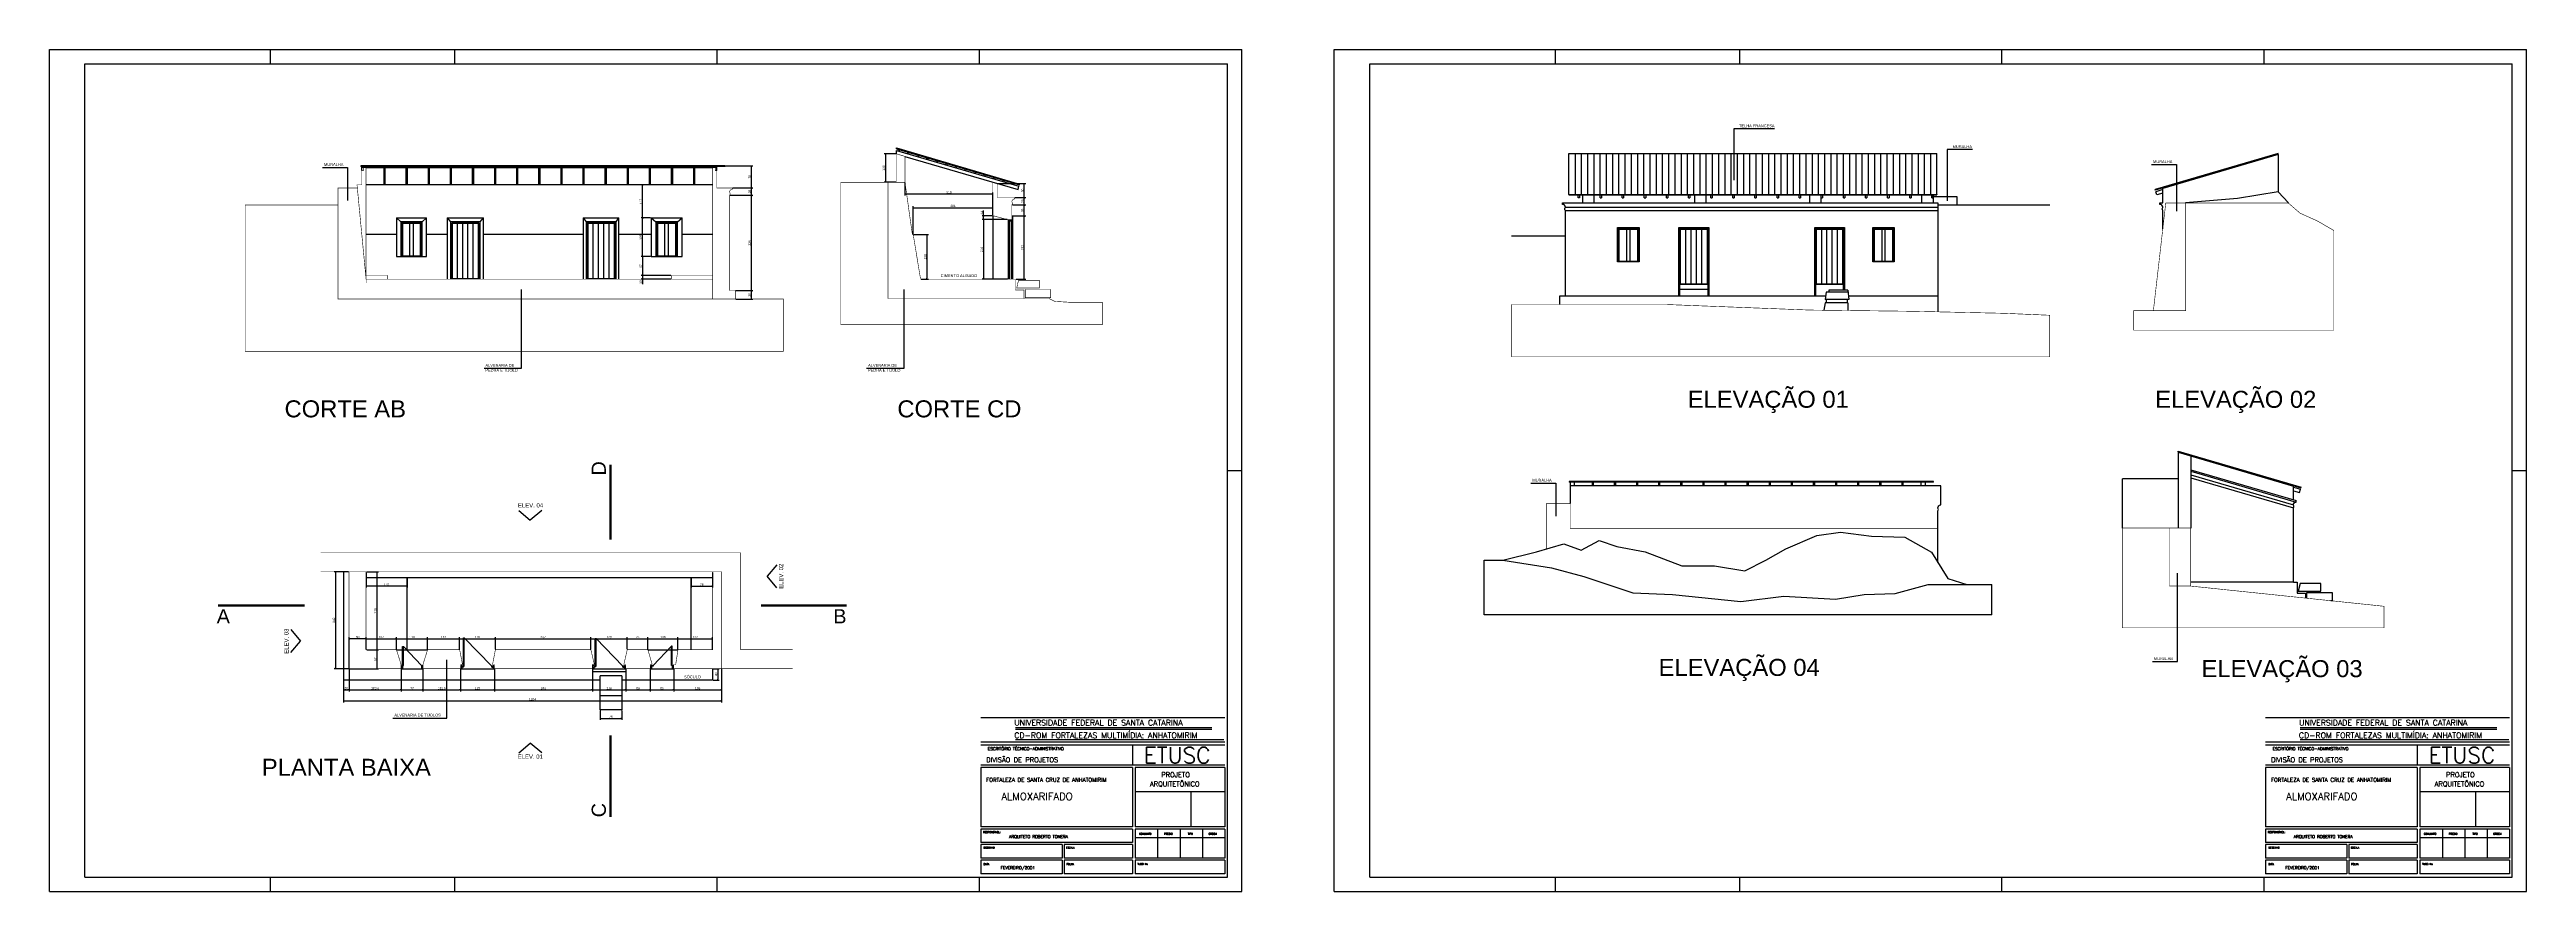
# Paper-space layout 'Layout1' of a CAD drawing. Extents: x -454 to 1293, y 221 to 815.
# The model-space entities are those that its viewports show. They can reach past a viewport. Long polylines and large blocks are cut down to what shows.
import ezdxf

# ---------------------------------------------------------------- set-up
doc = ezdxf.new("R2010")
doc.units = 0
doc.header["$PDMODE"] = 35
doc.linetypes.add('CENTER2', pattern=[28.575, 19.05, -3.175, 3.175, -3.175])
doc.layers.get('0').update_dxf_attribs({"linetype": 'CONTINUOUS'})
doc.layers.get('DEFPOINTS').update_dxf_attribs({"linetype": 'CONTINUOUS'})
for name, color, linetype in [('COTA', 7, 'CONTINUOUS'), ('MARGEMINT', 6, 'CONTINUOUS'), ('MARGEMTEXT', 1, 'CONTINUOUS'), ('MARGEXT', 2, 'CONTINUOUS'), ('MARGINT', 6, 'CONTINUOUS'), ('PAREDE', 7, 'CONTINUOUS'), ('PAREDE_FINA', 7, 'CONTINUOUS'), ('TEXT1', 3, 'CONTINUOUS'), ('TEXT2', 6, 'CONTINUOUS')]:
    doc.layers.add(name, color=color, linetype=linetype)
doc.styles.add('ROMANS', font='romans')
doc.styles.add('TEXTO', font='ARIAL.TTF')
doc.dimstyles.new('COTA', dxfattribs={"dimtxt": 8, "dimasz": 3, "dimexe": 5, "dimexo": 2, "dimgap": 2, "dimtad": 1, "dimdec": 1, "dimdsep": 46, "dimtxsty": 'TEXTO', "dimblk1": 'DOT', "dimblk2": 'DOT', "dimsah": 1, "dimcen": 0, "dimclrd": 256, "dimclre": 256, "dimclrt": 256, "dimadec": 0, "dimazin": 0, "dimtfac": 1, "dimtdec": 4, "dimtmove": 0, "dimatfit": 3, "dimldrblk": 'DOT', "dimfxl": 1, "dimtolj": 1, "dimtzin": 0, "dimarcsym": 0})

# ---------------------------------------------------------------- blocks, each defined once
blk = doc.blocks.new('_DOT')
at = {"color": 0, "linetype": 'ByBlock'}
blk.add_line((-0.5, 0), (-1, 0), dxfattribs=at)
at = {"color": 0, "linetype": 'ByBlock', "const_width": 0.5}
blk.add_lwpolyline([(-0.25, 0, 1), (0.25, 0, 1)], format="xyb", close=True, dxfattribs=at)
blk = doc.blocks.new('*D1')
at = {"layer": 'COTA', "lineweight": -2}
for p, q in [((-15190.4, 2953.1), (-15190.4, 2994.9)), ((-15187.4, 2989.9), (-15086.4, 2989.9)), ((-15083.4, 2953.1), (-15083.4, 2994.9))]:
    blk.add_line(p, q, dxfattribs=at)
at = {"layer": 'DEFPOINTS', "color": 0}
for p in [(-15083.4, 2989.9), (-15190.4, 2951.1), (-15083.4, 2951.1)]:
    blk.add_point(p, dxfattribs=at)
at = {"layer": 'COTA', "lineweight": -2, "xscale": 3, "yscale": 3, "zscale": 3, "rotation": 180}
blk.add_blockref('_DOT', (-15190.4, 2989.9), dxfattribs=at)
at = {"layer": 'COTA', "lineweight": -2, "xscale": 3, "yscale": 3, "zscale": 3}
blk.add_blockref('_DOT', (-15083.4, 2989.9), dxfattribs=at)
at = {"layer": 'COTA', "insert": (-15136.9, 2996), "char_height": 8, "attachment_point": 5, "style": 'TEXTO'}
blk.add_mtext('\\A1;107', dxfattribs=at)
blk = doc.blocks.new('*D2')
at = {"layer": 'COTA', "lineweight": -2}
for p, q in [((-15083.4, 2953.1), (-15083.4, 2994.9)), ((-15080.4, 2989.9), (-14976.4, 2989.9)), ((-14973.4, 2953.1), (-14973.4, 2994.9))]:
    blk.add_line(p, q, dxfattribs=at)
at = {"layer": 'DEFPOINTS', "color": 0}
for p in [(-14973.4, 2989.9), (-15083.4, 2951.1), (-14973.4, 2951.1)]:
    blk.add_point(p, dxfattribs=at)
at = {"layer": 'COTA', "lineweight": -2, "xscale": 3, "yscale": 3, "zscale": 3, "rotation": 180}
blk.add_blockref('_DOT', (-15083.4, 2989.9), dxfattribs=at)
at = {"layer": 'COTA', "lineweight": -2, "xscale": 3, "yscale": 3, "zscale": 3}
blk.add_blockref('_DOT', (-14973.4, 2989.9), dxfattribs=at)
at = {"layer": 'COTA', "insert": (-15028.4, 2996), "char_height": 8, "attachment_point": 5, "style": 'TEXTO'}
blk.add_mtext('\\A1;110', dxfattribs=at)
blk = doc.blocks.new('*D3')
at = {"layer": 'COTA', "lineweight": -2}
for p, q in [((-14973.4, 2953.1), (-14973.4, 2994.9)), ((-14970.4, 2989.9), (-14863.4, 2989.9)), ((-14860.4, 2953.1), (-14860.4, 2994.9))]:
    blk.add_line(p, q, dxfattribs=at)
at = {"layer": 'DEFPOINTS', "color": 0}
for p in [(-14860.4, 2989.9), (-14973.4, 2951.1), (-14860.4, 2951.1)]:
    blk.add_point(p, dxfattribs=at)
at = {"layer": 'COTA', "lineweight": -2, "xscale": 3, "yscale": 3, "zscale": 3, "rotation": 180}
blk.add_blockref('_DOT', (-14973.4, 2989.9), dxfattribs=at)
at = {"layer": 'COTA', "lineweight": -2, "xscale": 3, "yscale": 3, "zscale": 3}
blk.add_blockref('_DOT', (-14860.4, 2989.9), dxfattribs=at)
at = {"layer": 'COTA', "insert": (-14916.9, 2996), "char_height": 8, "attachment_point": 5, "style": 'TEXTO'}
blk.add_mtext('\\A1;113', dxfattribs=at)
blk = doc.blocks.new('*D4')
at = {"layer": 'COTA', "lineweight": -2}
for p, q in [((-14860.4, 2953.1), (-14860.4, 2994.9)), ((-14857.4, 2989.9), (-14737.4, 2989.9)), ((-14734.4, 2953.1), (-14734.4, 2994.9))]:
    blk.add_line(p, q, dxfattribs=at)
at = {"layer": 'DEFPOINTS', "color": 0}
for p in [(-14734.4, 2989.9), (-14860.4, 2951.1), (-14734.4, 2951.1)]:
    blk.add_point(p, dxfattribs=at)
at = {"layer": 'COTA', "lineweight": -2, "xscale": 3, "yscale": 3, "zscale": 3, "rotation": 180}
blk.add_blockref('_DOT', (-14860.4, 2989.9), dxfattribs=at)
at = {"layer": 'COTA', "lineweight": -2, "xscale": 3, "yscale": 3, "zscale": 3}
blk.add_blockref('_DOT', (-14734.4, 2989.9), dxfattribs=at)
at = {"layer": 'COTA', "insert": (-14797.4, 2996), "char_height": 8, "attachment_point": 5, "style": 'TEXTO'}
blk.add_mtext('\\A1;126', dxfattribs=at)
blk = doc.blocks.new('*D5')
at = {"layer": 'COTA', "lineweight": -2}
for p, q in [((-14734.4, 2953.1), (-14734.4, 2994.9)), ((-14731.4, 2989.9), (-14400.4, 2989.9)), ((-14397.4, 2953.1), (-14397.4, 2994.9))]:
    blk.add_line(p, q, dxfattribs=at)
at = {"layer": 'DEFPOINTS', "color": 0}
for p in [(-14397.4, 2989.9), (-14734.4, 2951.1), (-14397.4, 2951.1)]:
    blk.add_point(p, dxfattribs=at)
at = {"layer": 'COTA', "lineweight": -2, "xscale": 3, "yscale": 3, "zscale": 3, "rotation": 180}
blk.add_blockref('_DOT', (-14734.4, 2989.9), dxfattribs=at)
at = {"layer": 'COTA', "lineweight": -2, "xscale": 3, "yscale": 3, "zscale": 3}
blk.add_blockref('_DOT', (-14397.4, 2989.9), dxfattribs=at)
at = {"layer": 'COTA', "insert": (-14565.9, 2996), "char_height": 8, "attachment_point": 5, "style": 'TEXTO'}
blk.add_mtext('\\A1;337', dxfattribs=at)
blk = doc.blocks.new('*D6')
at = {"layer": 'COTA', "lineweight": -2}
for p, q in [((-14397.4, 2953.1), (-14397.4, 2994.9)), ((-14394.4, 2989.9), (-14272.4, 2989.9)), ((-14269.4, 2953.1), (-14269.4, 2994.9))]:
    blk.add_line(p, q, dxfattribs=at)
at = {"layer": 'DEFPOINTS', "color": 0}
for p in [(-14269.4, 2989.9), (-14397.4, 2951.1), (-14269.4, 2951.1)]:
    blk.add_point(p, dxfattribs=at)
at = {"layer": 'COTA', "lineweight": -2, "xscale": 3, "yscale": 3, "zscale": 3, "rotation": 180}
blk.add_blockref('_DOT', (-14397.4, 2989.9), dxfattribs=at)
at = {"layer": 'COTA', "lineweight": -2, "xscale": 3, "yscale": 3, "zscale": 3}
blk.add_blockref('_DOT', (-14269.4, 2989.9), dxfattribs=at)
at = {"layer": 'COTA', "insert": (-14333.4, 2996), "char_height": 8, "attachment_point": 5, "style": 'TEXTO'}
blk.add_mtext('\\A1;128', dxfattribs=at)
blk = doc.blocks.new('*D7')
at = {"layer": 'COTA', "lineweight": -2}
for p, q in [((-14269.4, 2953.1), (-14269.4, 2994.9)), ((-14266.4, 2989.9), (-14199.4, 2989.9)), ((-14196.4, 2953.1), (-14196.4, 2994.9))]:
    blk.add_line(p, q, dxfattribs=at)
at = {"layer": 'DEFPOINTS', "color": 0}
for p in [(-14196.4, 2989.9), (-14269.4, 2951.1), (-14196.4, 2951.1)]:
    blk.add_point(p, dxfattribs=at)
at = {"layer": 'COTA', "lineweight": -2, "xscale": 3, "yscale": 3, "zscale": 3, "rotation": 180}
blk.add_blockref('_DOT', (-14269.4, 2989.9), dxfattribs=at)
at = {"layer": 'COTA', "lineweight": -2, "xscale": 3, "yscale": 3, "zscale": 3}
blk.add_blockref('_DOT', (-14196.4, 2989.9), dxfattribs=at)
at = {"layer": 'COTA', "insert": (-14232.9, 2996), "char_height": 8, "attachment_point": 5, "style": 'TEXTO'}
blk.add_mtext('\\A1;73', dxfattribs=at)
blk = doc.blocks.new('*D8')
at = {"layer": 'COTA', "lineweight": -2}
for p, q in [((-14196.4, 2953.1), (-14196.4, 2994.9)), ((-14193.4, 2989.9), (-14093.4, 2989.9)), ((-14090.4, 2953.1), (-14090.4, 2994.9))]:
    blk.add_line(p, q, dxfattribs=at)
at = {"layer": 'DEFPOINTS', "color": 0}
for p in [(-14090.4, 2989.9), (-14196.4, 2951.1), (-14090.4, 2951.1)]:
    blk.add_point(p, dxfattribs=at)
at = {"layer": 'COTA', "lineweight": -2, "xscale": 3, "yscale": 3, "zscale": 3, "rotation": 180}
blk.add_blockref('_DOT', (-14196.4, 2989.9), dxfattribs=at)
at = {"layer": 'COTA', "lineweight": -2, "xscale": 3, "yscale": 3, "zscale": 3}
blk.add_blockref('_DOT', (-14090.4, 2989.9), dxfattribs=at)
at = {"layer": 'COTA', "insert": (-14143.4, 2996), "char_height": 8, "attachment_point": 5, "style": 'TEXTO'}
blk.add_mtext('\\A1;106', dxfattribs=at)
blk = doc.blocks.new('*D9')
at = {"layer": 'COTA', "lineweight": -2}
for p, q in [((-14090.4, 2953.1), (-14090.4, 2994.9)), ((-14087.4, 2989.9), (-13971.4, 2989.9)), ((-13968.4, 2953.1), (-13968.4, 2994.9))]:
    blk.add_line(p, q, dxfattribs=at)
at = {"layer": 'DEFPOINTS', "color": 0}
for p in [(-13968.4, 2989.9), (-14090.4, 2951.1), (-13968.4, 2951.1)]:
    blk.add_point(p, dxfattribs=at)
at = {"layer": 'COTA', "lineweight": -2, "xscale": 3, "yscale": 3, "zscale": 3, "rotation": 180}
blk.add_blockref('_DOT', (-14090.4, 2989.9), dxfattribs=at)
at = {"layer": 'COTA', "lineweight": -2, "xscale": 3, "yscale": 3, "zscale": 3}
blk.add_blockref('_DOT', (-13968.4, 2989.9), dxfattribs=at)
at = {"layer": 'COTA', "insert": (-14029.4, 2996), "char_height": 8, "attachment_point": 5, "style": 'TEXTO'}
blk.add_mtext('\\A1;122', dxfattribs=at)
blk = doc.blocks.new('*D10')
at = {"layer": 'COTA', "lineweight": -2}
for p, q in [((-15250.4, 2882.1), (-15250.4, 2804.3)), ((-15247.4, 2809.3), (-15069.9, 2809.3)), ((-15066.9, 2882.1), (-15066.9, 2804.3))]:
    blk.add_line(p, q, dxfattribs=at)
at = {"layer": 'DEFPOINTS', "color": 0}
for p in [(-15250.4, 2884.1), (-15066.9, 2884.1), (-15066.9, 2809.3)]:
    blk.add_point(p, dxfattribs=at)
at = {"layer": 'COTA', "lineweight": -2, "xscale": 3, "yscale": 3, "zscale": 3, "rotation": 180}
blk.add_blockref('_DOT', (-15250.4, 2809.3), dxfattribs=at)
at = {"layer": 'COTA', "lineweight": -2, "xscale": 3, "yscale": 3, "zscale": 3}
blk.add_blockref('_DOT', (-15066.9, 2809.3), dxfattribs=at)
at = {"layer": 'COTA', "insert": (-15158.7, 2815.4), "char_height": 8, "attachment_point": 5, "style": 'TEXTO'}
blk.add_mtext('\\A1;183.5', dxfattribs=at)
blk = doc.blocks.new('*D11')
at = {"layer": 'COTA', "lineweight": -2}
for p, q in [((-15066.9, 2882.1), (-15066.9, 2804.3)), ((-15063.9, 2809.3), (-14992.9, 2809.3)), ((-14989.9, 2882.1), (-14989.9, 2804.3))]:
    blk.add_line(p, q, dxfattribs=at)
at = {"layer": 'DEFPOINTS', "color": 0}
for p in [(-15066.9, 2884.1), (-14989.9, 2884.1), (-14989.9, 2809.3)]:
    blk.add_point(p, dxfattribs=at)
at = {"layer": 'COTA', "lineweight": -2, "xscale": 3, "yscale": 3, "zscale": 3, "rotation": 180}
blk.add_blockref('_DOT', (-15066.9, 2809.3), dxfattribs=at)
at = {"layer": 'COTA', "lineweight": -2, "xscale": 3, "yscale": 3, "zscale": 3}
blk.add_blockref('_DOT', (-14989.9, 2809.3), dxfattribs=at)
at = {"layer": 'COTA', "insert": (-15028.4, 2815.3), "char_height": 8, "attachment_point": 5, "style": 'TEXTO'}
blk.add_mtext('\\A1;77', dxfattribs=at)
blk = doc.blocks.new('*D12')
at = {"layer": 'COTA', "lineweight": -2}
for p, q in [((-14989.9, 2882.1), (-14989.9, 2804.3)), ((-14986.9, 2809.3), (-14860.4, 2809.3)), ((-14857.4, 2882.1), (-14857.4, 2804.3))]:
    blk.add_line(p, q, dxfattribs=at)
at = {"layer": 'DEFPOINTS', "color": 0}
for p in [(-14989.9, 2884.1), (-14857.4, 2884.1), (-14857.4, 2809.3)]:
    blk.add_point(p, dxfattribs=at)
at = {"layer": 'COTA', "lineweight": -2, "xscale": 3, "yscale": 3, "zscale": 3, "rotation": 180}
blk.add_blockref('_DOT', (-14989.9, 2809.3), dxfattribs=at)
at = {"layer": 'COTA', "lineweight": -2, "xscale": 3, "yscale": 3, "zscale": 3}
blk.add_blockref('_DOT', (-14857.4, 2809.3), dxfattribs=at)
at = {"layer": 'COTA', "insert": (-14923.7, 2815.4), "char_height": 8, "attachment_point": 5, "style": 'TEXTO'}
blk.add_mtext('\\A1;132.5', dxfattribs=at)
blk = doc.blocks.new('*D13')
at = {"layer": 'COTA', "lineweight": -2}
for p, q in [((-14857.4, 2882.1), (-14857.4, 2804.3)), ((-14854.4, 2809.3), (-14740.4, 2809.3)), ((-14737.4, 2882.1), (-14737.4, 2804.3))]:
    blk.add_line(p, q, dxfattribs=at)
at = {"layer": 'DEFPOINTS', "color": 0}
for p in [(-14857.4, 2884.1), (-14737.4, 2884.1), (-14737.4, 2809.3)]:
    blk.add_point(p, dxfattribs=at)
at = {"layer": 'COTA', "lineweight": -2, "xscale": 3, "yscale": 3, "zscale": 3, "rotation": 180}
blk.add_blockref('_DOT', (-14857.4, 2809.3), dxfattribs=at)
at = {"layer": 'COTA', "lineweight": -2, "xscale": 3, "yscale": 3, "zscale": 3}
blk.add_blockref('_DOT', (-14737.4, 2809.3), dxfattribs=at)
at = {"layer": 'COTA', "insert": (-14797.4, 2815.4), "char_height": 8, "attachment_point": 5, "style": 'TEXTO'}
blk.add_mtext('\\A1;120', dxfattribs=at)
blk = doc.blocks.new('*D14')
at = {"layer": 'COTA', "lineweight": -2}
for p, q in [((-14737.4, 2882.1), (-14737.4, 2804.3)), ((-14734.4, 2809.3), (-14395.4, 2809.3)), ((-14392.4, 2882.1), (-14392.4, 2804.3))]:
    blk.add_line(p, q, dxfattribs=at)
at = {"layer": 'DEFPOINTS', "color": 0}
for p in [(-14737.4, 2884.1), (-14392.4, 2884.1), (-14392.4, 2809.3)]:
    blk.add_point(p, dxfattribs=at)
at = {"layer": 'COTA', "lineweight": -2, "xscale": 3, "yscale": 3, "zscale": 3, "rotation": 180}
blk.add_blockref('_DOT', (-14737.4, 2809.3), dxfattribs=at)
at = {"layer": 'COTA', "lineweight": -2, "xscale": 3, "yscale": 3, "zscale": 3}
blk.add_blockref('_DOT', (-14392.4, 2809.3), dxfattribs=at)
at = {"layer": 'COTA', "insert": (-14564.9, 2815.4), "char_height": 8, "attachment_point": 5, "style": 'TEXTO'}
blk.add_mtext('\\A1;345', dxfattribs=at)
blk = doc.blocks.new('*D15')
at = {"layer": 'COTA', "lineweight": -2}
for p, q in [((-14392.4, 2882.1), (-14392.4, 2804.3)), ((-14389.4, 2809.3), (-14277.4, 2809.3)), ((-14274.4, 2882.1), (-14274.4, 2804.3))]:
    blk.add_line(p, q, dxfattribs=at)
at = {"layer": 'DEFPOINTS', "color": 0}
for p in [(-14392.4, 2884.1), (-14274.4, 2884.1), (-14274.4, 2809.3)]:
    blk.add_point(p, dxfattribs=at)
at = {"layer": 'COTA', "lineweight": -2, "xscale": 3, "yscale": 3, "zscale": 3, "rotation": 180}
blk.add_blockref('_DOT', (-14392.4, 2809.3), dxfattribs=at)
at = {"layer": 'COTA', "lineweight": -2, "xscale": 3, "yscale": 3, "zscale": 3}
blk.add_blockref('_DOT', (-14274.4, 2809.3), dxfattribs=at)
at = {"layer": 'COTA', "insert": (-14333.4, 2815.4), "char_height": 8, "attachment_point": 5, "style": 'TEXTO'}
blk.add_mtext('\\A1;118', dxfattribs=at)
blk = doc.blocks.new('*D16')
at = {"layer": 'COTA', "lineweight": -2}
for p, q in [((-14274.4, 2882.1), (-14274.4, 2804.3)), ((-14271.4, 2809.3), (-14191.4, 2809.3)), ((-14188.4, 2882.1), (-14188.4, 2804.3))]:
    blk.add_line(p, q, dxfattribs=at)
at = {"layer": 'DEFPOINTS', "color": 0}
for p in [(-14274.4, 2884.1), (-14188.4, 2884.1), (-14188.4, 2809.3)]:
    blk.add_point(p, dxfattribs=at)
at = {"layer": 'COTA', "lineweight": -2, "xscale": 3, "yscale": 3, "zscale": 3, "rotation": 180}
blk.add_blockref('_DOT', (-14274.4, 2809.3), dxfattribs=at)
at = {"layer": 'COTA', "lineweight": -2, "xscale": 3, "yscale": 3, "zscale": 3}
blk.add_blockref('_DOT', (-14188.4, 2809.3), dxfattribs=at)
at = {"layer": 'COTA', "insert": (-14231.4, 2815.4), "char_height": 8, "attachment_point": 5, "style": 'TEXTO'}
blk.add_mtext('\\A1;86', dxfattribs=at)
blk = doc.blocks.new('*D17')
at = {"layer": 'COTA', "lineweight": -2}
for p, q in [((-14188.4, 2882.1), (-14188.4, 2804.3)), ((-14185.4, 2809.3), (-14108.4, 2809.3)), ((-14105.4, 2882.1), (-14105.4, 2804.3))]:
    blk.add_line(p, q, dxfattribs=at)
at = {"layer": 'DEFPOINTS', "color": 0}
for p in [(-14188.4, 2884.1), (-14105.4, 2884.1), (-14105.4, 2809.3)]:
    blk.add_point(p, dxfattribs=at)
at = {"layer": 'COTA', "lineweight": -2, "xscale": 3, "yscale": 3, "zscale": 3, "rotation": 180}
blk.add_blockref('_DOT', (-14188.4, 2809.3), dxfattribs=at)
at = {"layer": 'COTA', "lineweight": -2, "xscale": 3, "yscale": 3, "zscale": 3}
blk.add_blockref('_DOT', (-14105.4, 2809.3), dxfattribs=at)
at = {"layer": 'COTA', "insert": (-14146.9, 2815.4), "char_height": 8, "attachment_point": 5, "style": 'TEXTO'}
blk.add_mtext('\\A1;83', dxfattribs=at)
blk = doc.blocks.new('*D18')
at = {"layer": 'COTA', "lineweight": -2}
for p, q in [((-14105.4, 2882.1), (-14105.4, 2804.3)), ((-14102.4, 2809.3), (-13939.4, 2809.3)), ((-13936.4, 2882.1), (-13936.4, 2804.3))]:
    blk.add_line(p, q, dxfattribs=at)
at = {"layer": 'DEFPOINTS', "color": 0}
for p in [(-14105.4, 2884.1), (-13936.4, 2884.1), (-13936.4, 2809.3)]:
    blk.add_point(p, dxfattribs=at)
at = {"layer": 'COTA', "lineweight": -2, "xscale": 3, "yscale": 3, "zscale": 3, "rotation": 180}
blk.add_blockref('_DOT', (-14105.4, 2809.3), dxfattribs=at)
at = {"layer": 'COTA', "lineweight": -2, "xscale": 3, "yscale": 3, "zscale": 3}
blk.add_blockref('_DOT', (-13936.4, 2809.3), dxfattribs=at)
at = {"layer": 'COTA', "insert": (-14020.9, 2815.4), "char_height": 8, "attachment_point": 5, "style": 'TEXTO'}
blk.add_mtext('\\A1;169', dxfattribs=at)
blk = doc.blocks.new('*D19')
at = {"layer": 'COTA', "lineweight": -2}
for p, q in [((-15250.4, 2886.1), (-15250.4, 2994.9)), ((-15193.4, 2989.9), (-15247.4, 2989.9)), ((-15190.4, 2953.1), (-15190.4, 2994.9))]:
    blk.add_line(p, q, dxfattribs=at)
at = {"layer": 'DEFPOINTS', "color": 0}
for p in [(-15250.4, 2989.9), (-15250.4, 2884.1), (-15190.4, 2951.1)]:
    blk.add_point(p, dxfattribs=at)
at = {"layer": 'COTA', "lineweight": -2, "xscale": 3, "yscale": 3, "zscale": 3, "rotation": 180}
blk.add_blockref('_DOT', (-15250.4, 2989.9), dxfattribs=at)
at = {"layer": 'COTA', "lineweight": -2, "xscale": 3, "yscale": 3, "zscale": 3}
blk.add_blockref('_DOT', (-15190.4, 2989.9), dxfattribs=at)
at = {"layer": 'COTA', "insert": (-15220.4, 2996), "char_height": 8, "attachment_point": 5, "style": 'TEXTO'}
blk.add_mtext('\\A1;60', dxfattribs=at)
blk = doc.blocks.new('*D20')
at = {"layer": 'COTA', "lineweight": -2}
for p, q in [((-15270.4, 2852.2), (-15270.4, 2804.3)), ((-15267.4, 2809.3), (-15253.4, 2809.3)), ((-15250.4, 2882.1), (-15250.4, 2804.3))]:
    blk.add_line(p, q, dxfattribs=at)
at = {"layer": 'DEFPOINTS', "color": 0}
for p in [(-15250.4, 2884.1), (-15270.4, 2854.2), (-15250.4, 2809.3)]:
    blk.add_point(p, dxfattribs=at)
at = {"layer": 'COTA', "lineweight": -2, "xscale": 3, "yscale": 3, "zscale": 3, "rotation": 180}
blk.add_blockref('_DOT', (-15270.4, 2809.3), dxfattribs=at)
at = {"layer": 'COTA', "lineweight": -2, "xscale": 3, "yscale": 3, "zscale": 3}
blk.add_blockref('_DOT', (-15250.4, 2809.3), dxfattribs=at)
at = {"layer": 'COTA', "insert": (-15260.4, 2815.4), "char_height": 8, "attachment_point": 5, "style": 'TEXTO'}
blk.add_mtext('\\A1;20', dxfattribs=at)
blk = doc.blocks.new('*D21')
at = {"layer": 'COTA', "lineweight": -2}
for p, q in [((-15270.4, 2842.1), (-15270.4, 2765.3)), ((-13936.4, 2882.1), (-13936.4, 2765.3)), ((-15267.4, 2770.3), (-13939.4, 2770.3))]:
    blk.add_line(p, q, dxfattribs=at)
at = {"layer": 'DEFPOINTS', "color": 0}
for p in [(-13936.4, 2884.1), (-15270.4, 2844.1), (-13936.4, 2770.3)]:
    blk.add_point(p, dxfattribs=at)
at = {"layer": 'COTA', "lineweight": -2, "xscale": 3, "yscale": 3, "zscale": 3, "rotation": 180}
blk.add_blockref('_DOT', (-15270.4, 2770.3), dxfattribs=at)
at = {"layer": 'COTA', "lineweight": -2, "xscale": 3, "yscale": 3, "zscale": 3}
blk.add_blockref('_DOT', (-13936.4, 2770.3), dxfattribs=at)
at = {"layer": 'COTA', "insert": (-14603.4, 2776.4), "char_height": 8, "attachment_point": 5, "style": 'TEXTO'}
blk.add_mtext('\\A1;1334', dxfattribs=at)
blk = doc.blocks.new('*D22')
at = {"layer": 'COTA', "lineweight": -2}
for p, q in [((-15252.4, 3226.1), (-15302.8, 3226.1)), ((-15297.8, 3223.1), (-15297.8, 2887.1)), ((-15252.4, 2884.1), (-15302.8, 2884.1))]:
    blk.add_line(p, q, dxfattribs=at)
at = {"layer": 'DEFPOINTS', "color": 0}
for p in [(-15250.4, 3226.1), (-15297.8, 2884.1), (-15250.4, 2884.1)]:
    blk.add_point(p, dxfattribs=at)
at = {"layer": 'COTA', "lineweight": -2, "xscale": 3, "yscale": 3, "zscale": 3}
for p, rotation in [((-15297.8, 3226.1), 90), ((-15297.8, 2884.1), 270)]:
    blk.add_blockref('_DOT', p, dxfattribs=dict(at, rotation=rotation))
at = {"layer": 'COTA', "insert": (-15303.9, 3055.1), "char_height": 8, "attachment_point": 5, "rotation": 90, "style": 'TEXTO'}
blk.add_mtext('\\A1;342', dxfattribs=at)
blk = doc.blocks.new('*D23')
at = {"layer": 'COTA', "lineweight": -2}
for p, q in [((-15188.4, 3226.1), (-15146.3, 3226.1)), ((-15151.3, 2954.1), (-15151.3, 3223.1)), ((-15188.4, 2951.1), (-15146.3, 2951.1))]:
    blk.add_line(p, q, dxfattribs=at)
at = {"layer": 'DEFPOINTS', "color": 0}
for p in [(-15190.4, 3226.1), (-15151.3, 3226.1), (-15190.4, 2951.1)]:
    blk.add_point(p, dxfattribs=at)
at = {"layer": 'COTA', "lineweight": -2, "xscale": 3, "yscale": 3, "zscale": 3}
for p, rotation in [((-15151.3, 3226.1), 90), ((-15151.3, 2951.1), 270)]:
    blk.add_blockref('_DOT', p, dxfattribs=dict(at, rotation=rotation))
at = {"layer": 'COTA', "insert": (-15157.4, 3088.6), "char_height": 8, "attachment_point": 5, "rotation": 90, "style": 'TEXTO'}
blk.add_mtext('\\A1;275', dxfattribs=at)
blk = doc.blocks.new('*D24')
at = {"layer": 'COTA', "lineweight": -2}
for p, q in [((-15248.4, 2884.1), (-15146.3, 2884.1)), ((-15188.4, 2951.1), (-15146.3, 2951.1)), ((-15151.3, 2887.1), (-15151.3, 2948.1))]:
    blk.add_line(p, q, dxfattribs=at)
at = {"layer": 'DEFPOINTS', "color": 0}
for p in [(-15250.4, 2884.1), (-15190.4, 2951.1), (-15151.3, 2951.1)]:
    blk.add_point(p, dxfattribs=at)
at = {"layer": 'COTA', "lineweight": -2, "xscale": 3, "yscale": 3, "zscale": 3}
for p, rotation in [((-15151.3, 2951.1), 90), ((-15151.3, 2884.1), 270)]:
    blk.add_blockref('_DOT', p, dxfattribs=dict(at, rotation=rotation))
at = {"layer": 'COTA', "insert": (-15157.4, 2917.6), "char_height": 8, "attachment_point": 5, "rotation": 90, "style": 'TEXTO'}
blk.add_mtext('\\A1;67', dxfattribs=at)
blk = doc.blocks.new('*D25')
at = {"layer": 'COTA', "lineweight": -2}
for p, q in [((-14364.9, 2737.1), (-14364.9, 2703.9)), ((-14361.9, 2708.9), (-14291.9, 2708.9)), ((-14288.9, 2737.1), (-14288.9, 2703.9))]:
    blk.add_line(p, q, dxfattribs=at)
at = {"layer": 'DEFPOINTS', "color": 0}
for p in [(-14364.9, 2739.1), (-14288.9, 2739.1), (-14288.9, 2708.9)]:
    blk.add_point(p, dxfattribs=at)
at = {"layer": 'COTA', "lineweight": -2, "xscale": 3, "yscale": 3, "zscale": 3, "rotation": 180}
blk.add_blockref('_DOT', (-14364.9, 2708.9), dxfattribs=at)
at = {"layer": 'COTA', "lineweight": -2, "xscale": 3, "yscale": 3, "zscale": 3}
blk.add_blockref('_DOT', (-14288.9, 2708.9), dxfattribs=at)
at = {"layer": 'COTA', "insert": (-14326.9, 2715), "char_height": 8, "attachment_point": 5, "style": 'TEXTO'}
blk.add_mtext('\\A1;76', dxfattribs=at)
blk = doc.blocks.new('*D26')
at = {"layer": 'COTA', "lineweight": -2}
for p, q in [((-13966.4, 2884.1), (-13945, 2884.1)), ((-13966.4, 2844.1), (-13945, 2844.1)), ((-13950, 2881.1), (-13950, 2847.1))]:
    blk.add_line(p, q, dxfattribs=at)
at = {"layer": 'DEFPOINTS', "color": 0}
for p in [(-13968.4, 2884.1), (-13968.4, 2844.1), (-13950, 2844.1)]:
    blk.add_point(p, dxfattribs=at)
at = {"layer": 'COTA', "lineweight": -2, "xscale": 3, "yscale": 3, "zscale": 3}
for p, rotation in [((-13950, 2884.1), 90), ((-13950, 2844.1), 270)]:
    blk.add_blockref('_DOT', p, dxfattribs=dict(at, rotation=rotation))
at = {"layer": 'COTA', "insert": (-13956.1, 2864.1), "char_height": 8, "attachment_point": 5, "rotation": 90, "style": 'TEXTO'}
blk.add_mtext('\\A1;40', dxfattribs=at)
blk = doc.blocks.new('*D27')
at = {"layer": 'COTA', "lineweight": -2}
for p, q in [((-15190.4, 3224.1), (-15190.4, 3170.3)), ((-15048.4, 3175.3), (-15187.4, 3175.3)), ((-15045.4, 3204.1), (-15045.4, 3170.3))]:
    blk.add_line(p, q, dxfattribs=at)
at = {"layer": 'DEFPOINTS', "color": 0}
for p in [(-15190.4, 3226.1), (-15190.4, 3175.3), (-15045.4, 3206.1)]:
    blk.add_point(p, dxfattribs=at)
at = {"layer": 'COTA', "lineweight": -2, "xscale": 3, "yscale": 3, "zscale": 3, "rotation": 180}
blk.add_blockref('_DOT', (-15190.4, 3175.3), dxfattribs=at)
at = {"layer": 'COTA', "lineweight": -2, "xscale": 3, "yscale": 3, "zscale": 3}
blk.add_blockref('_DOT', (-15045.4, 3175.3), dxfattribs=at)
at = {"layer": 'COTA', "insert": (-15117.9, 3181.4), "char_height": 8, "attachment_point": 5, "style": 'TEXTO'}
blk.add_mtext('\\A1;145', dxfattribs=at)
blk = doc.blocks.new('*D28')
at = {"layer": 'COTA', "lineweight": -2}
for p, q in [((-14044.4, 3204.1), (-14044.4, 3170.3)), ((-14041.4, 3175.3), (-13971.4, 3175.3)), ((-13968.4, 3224.1), (-13968.4, 3170.3))]:
    blk.add_line(p, q, dxfattribs=at)
at = {"layer": 'DEFPOINTS', "color": 0}
for p in [(-14044.4, 3206.1), (-13968.4, 3226.1), (-13968.4, 3175.3)]:
    blk.add_point(p, dxfattribs=at)
at = {"layer": 'COTA', "lineweight": -2, "xscale": 3, "yscale": 3, "zscale": 3, "rotation": 180}
blk.add_blockref('_DOT', (-14044.4, 3175.3), dxfattribs=at)
at = {"layer": 'COTA', "lineweight": -2, "xscale": 3, "yscale": 3, "zscale": 3}
blk.add_blockref('_DOT', (-13968.4, 3175.3), dxfattribs=at)
at = {"layer": 'COTA', "insert": (-14006.4, 3181.4), "char_height": 8, "attachment_point": 5, "style": 'TEXTO'}
blk.add_mtext('\\A1;76', dxfattribs=at)
blk = doc.blocks.new('*D29')
at = {"layer": 'COTA', "lineweight": -2}
for p, q in [((-14187.4, 4338.3), (-14220.4, 4338.3)), ((-14215.4, 4335.3), (-14215.4, 4274.3)), ((-14115.4, 4271.3), (-14220.4, 4271.3))]:
    blk.add_line(p, q, dxfattribs=at)
at = {"layer": 'DEFPOINTS', "color": 0}
for p in [(-14185.4, 4338.3), (-14215.4, 4271.3), (-14113.4, 4271.3)]:
    blk.add_point(p, dxfattribs=at)
at = {"layer": 'COTA', "lineweight": -2, "xscale": 3, "yscale": 3, "zscale": 3}
for p, rotation in [((-14215.4, 4338.3), 90), ((-14215.4, 4271.3), 270)]:
    blk.add_blockref('_DOT', p, dxfattribs=dict(at, rotation=rotation))
at = {"layer": 'COTA', "insert": (-14221.5, 4304.8), "char_height": 8, "attachment_point": 5, "rotation": 90, "style": 'TEXTO'}
blk.add_mtext('\\A1;67', dxfattribs=at)
blk = doc.blocks.new('*D30')
at = {"layer": 'COTA', "lineweight": -2}
for p, q in [((-14115.4, 4271.3), (-14220.4, 4271.3)), ((-14115.4, 4258.3), (-14220.4, 4258.3)), ((-14215.4, 4268.3), (-14215.4, 4261.3)), ((-14215.4, 4258.3), (-14215.4, 4240.6))]:
    blk.add_line(p, q, dxfattribs=at)
at = {"layer": 'DEFPOINTS', "color": 0}
for p in [(-14215.4, 4258.3), (-14113.4, 4271.3), (-14113.4, 4258.3)]:
    blk.add_point(p, dxfattribs=at)
at = {"layer": 'COTA', "lineweight": -2, "xscale": 3, "yscale": 3, "zscale": 3}
for p, rotation in [((-14215.4, 4271.3), 90), ((-14215.4, 4258.3), 270)]:
    blk.add_blockref('_DOT', p, dxfattribs=dict(at, rotation=rotation))
at = {"layer": 'COTA', "insert": (-14221.5, 4247.9), "char_height": 8, "attachment_point": 5, "rotation": 90, "style": 'TEXTO'}
blk.add_mtext('\\A1;13', dxfattribs=at)
blk = doc.blocks.new('*D31')
at = {"layer": 'COTA', "lineweight": -2}
for p, q in [((-14187.4, 4474.3), (-14220.4, 4474.3)), ((-14215.4, 4341.3), (-14215.4, 4471.3)), ((-14187.4, 4338.3), (-14220.4, 4338.3))]:
    blk.add_line(p, q, dxfattribs=at)
at = {"layer": 'DEFPOINTS', "color": 0}
for p in [(-14215.4, 4474.3), (-14185.4, 4474.3), (-14185.4, 4338.3)]:
    blk.add_point(p, dxfattribs=at)
at = {"layer": 'COTA', "lineweight": -2, "xscale": 3, "yscale": 3, "zscale": 3}
for p, rotation in [((-14215.4, 4474.3), 90), ((-14215.4, 4338.3), 270)]:
    blk.add_blockref('_DOT', p, dxfattribs=dict(at, rotation=rotation))
at = {"layer": 'COTA', "insert": (-14221.5, 4406.3), "char_height": 8, "attachment_point": 5, "rotation": 90, "style": 'TEXTO'}
blk.add_mtext('\\A1;136', dxfattribs=at)
blk = doc.blocks.new('*D32')
at = {"layer": 'COTA', "lineweight": -2}
for p, q in [((-14193.9, 4591.3), (-14220.4, 4591.3)), ((-14215.4, 4477.3), (-14215.4, 4588.3)), ((-14187.4, 4474.3), (-14220.4, 4474.3))]:
    blk.add_line(p, q, dxfattribs=at)
at = {"layer": 'DEFPOINTS', "color": 0}
for p in [(-14215.4, 4591.3), (-14191.9, 4591.3), (-14185.4, 4474.3)]:
    blk.add_point(p, dxfattribs=at)
at = {"layer": 'COTA', "lineweight": -2, "xscale": 3, "yscale": 3, "zscale": 3}
for p, rotation in [((-14215.4, 4591.3), 90), ((-14215.4, 4474.3), 270)]:
    blk.add_blockref('_DOT', p, dxfattribs=dict(at, rotation=rotation))
at = {"layer": 'COTA', "insert": (-14221.4, 4532.8), "char_height": 8, "attachment_point": 5, "rotation": 90, "style": 'TEXTO'}
blk.add_mtext('\\A1;117', dxfattribs=at)
blk = doc.blocks.new('*D33')
at = {"layer": 'COTA', "lineweight": -2}
for p, q in [((-12907.7, 4481.3), (-12864, 4481.3)), ((-12869, 4261.3), (-12869, 4478.3)), ((-12897.7, 4258.3), (-12864, 4258.3))]:
    blk.add_line(p, q, dxfattribs=at)
at = {"layer": 'DEFPOINTS', "color": 0}
for p in [(-12909.7, 4481.3), (-12869, 4481.3), (-12899.7, 4258.3)]:
    blk.add_point(p, dxfattribs=at)
at = {"layer": 'COTA', "lineweight": -2, "xscale": 3, "yscale": 3, "zscale": 3}
for p, rotation in [((-12869, 4481.3), 90), ((-12869, 4258.3), 270)]:
    blk.add_blockref('_DOT', p, dxfattribs=dict(at, rotation=rotation))
at = {"layer": 'COTA', "insert": (-12875.1, 4369.8), "char_height": 8, "attachment_point": 5, "rotation": 90, "style": 'TEXTO'}
blk.add_mtext('\\A1;223', dxfattribs=at)
blk = doc.blocks.new('*D34')
at = {"layer": 'COTA', "lineweight": -2}
for p, q in [((-12910.7, 4520.3), (-12864, 4520.3)), ((-12907.7, 4481.3), (-12864, 4481.3)), ((-12869, 4484.3), (-12869, 4517.3))]:
    blk.add_line(p, q, dxfattribs=at)
at = {"layer": 'DEFPOINTS', "color": 0}
for p in [(-12912.7, 4520.3), (-12909.7, 4481.3), (-12869, 4520.3)]:
    blk.add_point(p, dxfattribs=at)
at = {"layer": 'COTA', "lineweight": -2, "xscale": 3, "yscale": 3, "zscale": 3}
for p, rotation in [((-12869, 4520.3), 90), ((-12869, 4481.3), 270)]:
    blk.add_blockref('_DOT', p, dxfattribs=dict(at, rotation=rotation))
at = {"layer": 'COTA', "insert": (-12875.1, 4500.8), "char_height": 8, "attachment_point": 5, "rotation": 90, "style": 'TEXTO'}
blk.add_mtext('\\A1;39', dxfattribs=at)
blk = doc.blocks.new('*D35')
at = {"layer": 'COTA', "lineweight": -2}
for p, q in [((-12900.7, 4546.3), (-12864, 4546.3)), ((-12869, 4523.3), (-12869, 4543.3)), ((-12910.7, 4520.3), (-12864, 4520.3))]:
    blk.add_line(p, q, dxfattribs=at)
at = {"layer": 'DEFPOINTS', "color": 0}
for p in [(-12902.7, 4546.3), (-12869, 4546.3), (-12912.7, 4520.3)]:
    blk.add_point(p, dxfattribs=at)
at = {"layer": 'COTA', "lineweight": -2, "xscale": 3, "yscale": 3, "zscale": 3}
for p, rotation in [((-12869, 4546.3), 90), ((-12869, 4520.3), 270)]:
    blk.add_blockref('_DOT', p, dxfattribs=dict(at, rotation=rotation))
at = {"layer": 'COTA', "insert": (-12875.1, 4533.3), "char_height": 8, "attachment_point": 5, "rotation": 90, "style": 'TEXTO'}
blk.add_mtext('\\A1;26', dxfattribs=at)
blk = doc.blocks.new('*D36')
at = {"layer": 'COTA', "lineweight": -2}
for p, q in [((-12962.7, 4596.3), (-12864, 4596.3)), ((-12900.7, 4546.3), (-12864, 4546.3)), ((-12869, 4549.3), (-12869, 4593.3))]:
    blk.add_line(p, q, dxfattribs=at)
at = {"layer": 'DEFPOINTS', "color": 0}
for p in [(-12964.7, 4596.3), (-12902.7, 4546.3), (-12869, 4596.3)]:
    blk.add_point(p, dxfattribs=at)
at = {"layer": 'COTA', "lineweight": -2, "xscale": 3, "yscale": 3, "zscale": 3}
for p, rotation in [((-12869, 4596.3), 90), ((-12869, 4546.3), 270)]:
    blk.add_blockref('_DOT', p, dxfattribs=dict(at, rotation=rotation))
at = {"layer": 'COTA', "insert": (-12875.1, 4571.3), "char_height": 8, "attachment_point": 5, "rotation": 90, "style": 'TEXTO'}
blk.add_mtext('\\A1;50', dxfattribs=at)
blk = doc.blocks.new('*D37')
at = {"layer": 'COTA', "lineweight": -2}
for p, q in [((-12929.7, 4468.3), (-13017.4, 4468.3)), ((-13012.4, 4465.3), (-13012.4, 4261.3)), ((-12927.7, 4258.3), (-13017.4, 4258.3))]:
    blk.add_line(p, q, dxfattribs=at)
at = {"layer": 'DEFPOINTS', "color": 0}
for p in [(-12927.7, 4468.3), (-13012.4, 4258.3), (-12925.7, 4258.3)]:
    blk.add_point(p, dxfattribs=at)
at = {"layer": 'COTA', "lineweight": -2, "xscale": 3, "yscale": 3, "zscale": 3}
for p, rotation in [((-13012.4, 4468.3), 90), ((-13012.4, 4258.3), 270)]:
    blk.add_blockref('_DOT', p, dxfattribs=dict(at, rotation=rotation))
at = {"layer": 'COTA', "insert": (-13018.5, 4363.3), "char_height": 8, "attachment_point": 5, "rotation": 90, "style": 'TEXTO'}
blk.add_mtext('\\A1;210', dxfattribs=at)
blk = doc.blocks.new('*D38')
at = {"layer": 'COTA', "lineweight": -2}
for p, q in [((-12981.7, 4482.3), (-13017.4, 4482.3)), ((-12929.7, 4468.3), (-13017.4, 4468.3)), ((-13012.4, 4482.3), (-13012.4, 4500)), ((-13012.4, 4471.3), (-13012.4, 4479.3))]:
    blk.add_line(p, q, dxfattribs=at)
at = {"layer": 'DEFPOINTS', "color": 0}
for p in [(-13012.4, 4482.3), (-12979.7, 4482.3), (-12927.7, 4468.3)]:
    blk.add_point(p, dxfattribs=at)
at = {"layer": 'COTA', "lineweight": -2, "xscale": 3, "yscale": 3, "zscale": 3}
for p, rotation in [((-13012.4, 4482.3), 90), ((-13012.4, 4468.3), 270)]:
    blk.add_blockref('_DOT', p, dxfattribs=dict(at, rotation=rotation))
at = {"layer": 'COTA', "insert": (-13018.4, 4492.6), "char_height": 8, "attachment_point": 5, "rotation": 90, "style": 'TEXTO'}
blk.add_mtext('\\A1;14', dxfattribs=at)
blk = doc.blocks.new('*D39')
at = {"layer": 'COTA', "lineweight": -2}
for p, q in [((-13260.7, 4418.3), (-13260.7, 4515.5)), ((-13257.7, 4510.5), (-12982.7, 4510.5)), ((-12979.7, 4484.3), (-12979.7, 4515.5))]:
    blk.add_line(p, q, dxfattribs=at)
at = {"layer": 'DEFPOINTS', "color": 0}
for p in [(-12979.7, 4510.5), (-12979.7, 4482.3), (-13260.7, 4416.3)]:
    blk.add_point(p, dxfattribs=at)
at = {"layer": 'COTA', "lineweight": -2, "xscale": 3, "yscale": 3, "zscale": 3, "rotation": 180}
blk.add_blockref('_DOT', (-13260.7, 4510.5), dxfattribs=at)
at = {"layer": 'COTA', "lineweight": -2, "xscale": 3, "yscale": 3, "zscale": 3}
blk.add_blockref('_DOT', (-12979.7, 4510.5), dxfattribs=at)
at = {"layer": 'COTA', "insert": (-13120.2, 4516.6), "char_height": 8, "attachment_point": 5, "style": 'TEXTO'}
blk.add_mtext('\\A1;281', dxfattribs=at)
blk = doc.blocks.new('*D40')
at = {"layer": 'COTA', "lineweight": -2}
for p, q in [((-13289.7, 4598.3), (-13289.7, 4554)), ((-13286.7, 4559), (-12982.7, 4559)), ((-12979.7, 4484.3), (-12979.7, 4564))]:
    blk.add_line(p, q, dxfattribs=at)
at = {"layer": 'DEFPOINTS', "color": 0}
for p in [(-13289.7, 4600.3), (-12979.7, 4559), (-12979.7, 4482.3)]:
    blk.add_point(p, dxfattribs=at)
at = {"layer": 'COTA', "lineweight": -2, "xscale": 3, "yscale": 3, "zscale": 3, "rotation": 180}
blk.add_blockref('_DOT', (-13289.7, 4559), dxfattribs=at)
at = {"layer": 'COTA', "lineweight": -2, "xscale": 3, "yscale": 3, "zscale": 3}
blk.add_blockref('_DOT', (-12979.7, 4559), dxfattribs=at)
at = {"layer": 'COTA', "insert": (-13134.7, 4565), "char_height": 8, "attachment_point": 5, "style": 'TEXTO'}
blk.add_mtext('\\A1;310', dxfattribs=at)
blk = doc.blocks.new('*D41')
at = {"layer": 'COTA', "lineweight": -2}
for p, q in [((-13258.7, 4416.3), (-13207.2, 4416.3)), ((-13212.2, 4413.3), (-13212.2, 4261.3)), ((-13232.7, 4258.3), (-13207.2, 4258.3))]:
    blk.add_line(p, q, dxfattribs=at)
at = {"layer": 'DEFPOINTS', "color": 0}
for p in [(-13260.7, 4416.3), (-13234.7, 4258.3), (-13212.2, 4258.3)]:
    blk.add_point(p, dxfattribs=at)
at = {"layer": 'COTA', "lineweight": -2, "xscale": 3, "yscale": 3, "zscale": 3}
for p, rotation in [((-13212.2, 4416.3), 90), ((-13212.2, 4258.3), 270)]:
    blk.add_blockref('_DOT', p, dxfattribs=dict(at, rotation=rotation))
at = {"layer": 'COTA', "insert": (-13218.3, 4337.3), "char_height": 8, "attachment_point": 5, "rotation": 90, "style": 'TEXTO'}
blk.add_mtext('\\A1;158', dxfattribs=at)
blk = doc.blocks.new('*D42')
at = {"layer": 'COTA', "lineweight": -2}
for p, q in [((-13321.7, 4700.3), (-13363.5, 4700.3)), ((-13358.5, 4697.3), (-13358.5, 4603.3)), ((-13321.7, 4600.3), (-13363.5, 4600.3))]:
    blk.add_line(p, q, dxfattribs=at)
at = {"layer": 'DEFPOINTS', "color": 0}
for p in [(-13319.7, 4700.3), (-13358.5, 4600.3), (-13319.7, 4600.3)]:
    blk.add_point(p, dxfattribs=at)
at = {"layer": 'COTA', "lineweight": -2, "xscale": 3, "yscale": 3, "zscale": 3}
for p, rotation in [((-13358.5, 4700.3), 90), ((-13358.5, 4600.3), 270)]:
    blk.add_blockref('_DOT', p, dxfattribs=dict(at, rotation=rotation))
at = {"layer": 'COTA', "insert": (-13364.6, 4650.3), "char_height": 8, "attachment_point": 5, "rotation": 90, "style": 'TEXTO'}
blk.add_mtext('\\A1;100', dxfattribs=at)
blk = doc.blocks.new('*D43')
at = {"layer": 'COTA', "lineweight": -2}
for p, q in [((-13886.4, 4218.3), (-13826.6, 4218.3)), ((-13831.6, 4191.3), (-13831.6, 4215.3)), ((-13886.4, 4188.3), (-13826.6, 4188.3))]:
    blk.add_line(p, q, dxfattribs=at)
at = {"layer": 'DEFPOINTS', "color": 0}
for p in [(-13888.4, 4218.3), (-13831.6, 4218.3), (-13888.4, 4188.3)]:
    blk.add_point(p, dxfattribs=at)
at = {"layer": 'COTA', "lineweight": -2, "xscale": 3, "yscale": 3, "zscale": 3}
for p, rotation in [((-13831.6, 4218.3), 90), ((-13831.6, 4188.3), 270)]:
    blk.add_blockref('_DOT', p, dxfattribs=dict(at, rotation=rotation))
at = {"layer": 'COTA', "insert": (-13837.7, 4203.3), "char_height": 8, "attachment_point": 5, "rotation": 90, "style": 'TEXTO'}
blk.add_mtext('\\A1;30', dxfattribs=at)
blk = doc.blocks.new('*D44')
at = {"layer": 'COTA', "lineweight": -2}
for p, q in [((-13906.4, 4554.3), (-13826.6, 4554.3)), ((-13831.6, 4221.3), (-13831.6, 4551.3)), ((-13886.4, 4218.3), (-13826.6, 4218.3))]:
    blk.add_line(p, q, dxfattribs=at)
at = {"layer": 'DEFPOINTS', "color": 0}
for p in [(-13908.4, 4554.3), (-13831.6, 4554.3), (-13888.4, 4218.3)]:
    blk.add_point(p, dxfattribs=at)
at = {"layer": 'COTA', "lineweight": -2, "xscale": 3, "yscale": 3, "zscale": 3}
for p, rotation in [((-13831.6, 4554.3), 90), ((-13831.6, 4218.3), 270)]:
    blk.add_blockref('_DOT', p, dxfattribs=dict(at, rotation=rotation))
at = {"layer": 'COTA', "insert": (-13837.7, 4386.3), "char_height": 8, "attachment_point": 5, "rotation": 90, "style": 'TEXTO'}
blk.add_mtext('\\A1;336', dxfattribs=at)
blk = doc.blocks.new('*D45')
at = {"layer": 'COTA', "lineweight": -2}
for p, q in [((-13906.4, 4554.3), (-13826.6, 4554.3)), ((-13896.4, 4580.3), (-13826.6, 4580.3)), ((-13831.6, 4557.3), (-13831.6, 4577.3))]:
    blk.add_line(p, q, dxfattribs=at)
at = {"layer": 'DEFPOINTS', "color": 0}
for p in [(-13908.4, 4554.3), (-13898.4, 4580.3), (-13831.6, 4580.3)]:
    blk.add_point(p, dxfattribs=at)
at = {"layer": 'COTA', "lineweight": -2, "xscale": 3, "yscale": 3, "zscale": 3}
for p, rotation in [((-13831.6, 4580.3), 90), ((-13831.6, 4554.3), 270)]:
    blk.add_blockref('_DOT', p, dxfattribs=dict(at, rotation=rotation))
at = {"layer": 'COTA', "insert": (-13837.7, 4567.3), "char_height": 8, "attachment_point": 5, "rotation": 90, "style": 'TEXTO'}
blk.add_mtext('\\A1;26', dxfattribs=at)
blk = doc.blocks.new('*D46')
at = {"layer": 'COTA', "lineweight": -2}
for p, q in [((-13921.4, 4658.3), (-13826.6, 4658.3)), ((-13831.6, 4583.3), (-13831.6, 4655.3)), ((-13896.4, 4580.3), (-13826.6, 4580.3))]:
    blk.add_line(p, q, dxfattribs=at)
at = {"layer": 'DEFPOINTS', "color": 0}
for p in [(-13923.4, 4658.3), (-13831.6, 4658.3), (-13898.4, 4580.3)]:
    blk.add_point(p, dxfattribs=at)
at = {"layer": 'COTA', "lineweight": -2, "xscale": 3, "yscale": 3, "zscale": 3}
for p, rotation in [((-13831.6, 4658.3), 90), ((-13831.6, 4580.3), 270)]:
    blk.add_blockref('_DOT', p, dxfattribs=dict(at, rotation=rotation))
at = {"layer": 'COTA', "insert": (-13837.7, 4619.3), "char_height": 8, "attachment_point": 5, "rotation": 90, "style": 'TEXTO'}
blk.add_mtext('\\A1;78', dxfattribs=at)

msp = doc.modelspace()

# ---------------------------------------------------------------- linework, layer by layer
at = {"layer": 'PAREDE', "const_width": 2}
for points in [[(-8844.67, 4731.82), (-8844.67, 4351.82), (-9028.08, 4351.82), (-9028.08, 4283.04), (-8321.94, 4283.04), (-8321.94, 4634.82), (-8380.8, 4668.92), (-8440.71, 4695.65), (-8480.3, 4729.87), (-8482.15, 4731.82), (-8914.67, 4731.82), (-8958.35, 4351.82)], [(-13289.74, 4600.28), (-13263.74, 4416.28), (-13260.74, 4416.28), (-13234.74, 4258.28), (-12899.74, 4258.28), (-12899.74, 4231.28), (-12899.74, 4220.28), (-12869.74, 4220.28), (-12869.74, 4190.28), (-12781.54, 4190.28), (-12761.43, 4179.95), (-12711.14, 4176.93), (-12593.46, 4176.93), (-12593.46, 4097.51), (-13515.89, 4097.51), (-13515.89, 4600.28), (-13349.74, 4600.28), (-13319.74, 4600.28)], [(-13349.74, 4600.28), (-13349.74, 4190.28), (-12869.74, 4190.28)], [(-15289.41, 4520.28), (-15616.78, 4520.28), (-15616.78, 4003.62), (-13718.62, 4003.62), (-13718.62, 4188.28), (-13888.41, 4188.28)], [(-11052.37, 4373.82), (-10679.87, 4373.82), (-10169.02, 4354.07), (-9809, 4349.8), (-9484.55, 4342.69), (-9324, 4335.76), (-9324, 4189.15), (-11222.16, 4189.15), (-11222.16, 4373.82), (-11052.37, 4373.82)], [(-15190.41, 4271.28), (-15114.41, 4271.28), (-15114.41, 4258.28)], [(-13968.41, 4258.28), (-15190.41, 4258.28)], [(-13968.41, 4271.28), (-14113.41, 4271.28), (-14113.41, 4258.28)], [(-12895.53, 4227.31), (-12815.53, 4227.31), (-12815.53, 4254.31), (-12889.29, 4254.31), (-12895.53, 4227.31)], [(-12865.5, 4193.01), (-12865.5, 4222.01), (-12775.5, 4222.01), (-12775.5, 4193.01), (-12865.5, 4193.01)], [(-9718.37, 3584.22), (-11015.37, 3584.22), (-11015.37, 3671.46), (-11099.37, 3671.46), (-11099.37, 3511.74)], [(-8901.53, 3585), (-8901.53, 3380.42), (-8826.6, 3380.42)], [(-15350.41, 3293.06), (-13869.41, 3293.06), (-13869.41, 2951.06), (-13686.41, 2951.06)], [(-15350.41, 3226.06), (-13936.41, 3226.06), (-13936.41, 2884.06), (-13686.41, 2884.06)], [(-15250.41, 3226.06), (-15250.41, 2884.06), (-15066.91, 2884.06), (-15066.91, 2899.06), (-15083.41, 2951.06), (-15190.41, 2951.06), (-15190.41, 3226.06)], [(-13968.41, 3226.06), (-13968.41, 2951.06), (-14090.41, 2951.06), (-14098.41, 2899.06), (-14105.41, 2899.06), (-14105.41, 2884.06), (-13936.41, 2884.06)]]:
    msp.add_lwpolyline(points, dxfattribs=at)
for points in [[(-15222.41, 4591.28), (-15190.41, 4258.28), (-15190.41, 4651.28), (-15200.41, 4651.28), (-15200.41, 4641.28), (-15205.41, 4641.28), (-15205.41, 4591.28)], [(-13289.74, 4691.49), (-13289.74, 4600.28), (-13319.74, 4600.28), (-13319.74, 4700.28)], [(-8145.26, 3309.2), (-8145.26, 3233.23), (-9067.69, 3233.23), (-9067.69, 3585), (-8901.53, 3585), (-8826.6, 3585), (-8826.6, 3380.42)], [(-14857.41, 2884.06), (-14857.41, 2899.06), (-14850.41, 2899.06), (-14860.41, 2951.06), (-14973.41, 2951.06), (-14989.91, 2899.06), (-14989.91, 2884.06)], [(-14734.41, 2951.06), (-14744.41, 2899.06), (-14737.41, 2899.06), (-14737.41, 2884.06), (-14392.41, 2884.06), (-14392.41, 2899.06), (-14385.41, 2899.06), (-14397.41, 2951.06)], [(-14196.41, 2951.06), (-14269.41, 2951.06), (-14281.41, 2899.06), (-14274.41, 2899.06), (-14274.41, 2884.06), (-14188.41, 2884.06), (-14188.41, 2899.06), (-14181.41, 2899.06)]]:
    msp.add_lwpolyline(points, close=True, dxfattribs=at)
for points in [[(-13898.41, 4575.28), (-13898.41, 4580.28), (-13953.41, 4580.28), (-13953.41, 4641.28), (-13958.41, 4641.28), (-13958.41, 4651.28), (-13968.41, 4651.28), (-13968.41, 4188.28), (-13888.41, 4188.28), (-13888.41, 4218.28), (-13908.41, 4218.28), (-13908.41, 4554.28, 0.4), (-13908.41, 4564.28), (-13908.41, 4565.28, -0.4142136)], [(-12979.74, 4600.68), (-12979.74, 4482.28), (-12927.74, 4468.28), (-12912.74, 4468.28), (-12912.74, 4520.28, 0.4), (-12912.74, 4530.28), (-12912.74, 4531.28, -0.4142136), (-12902.74, 4541.28), (-12902.74, 4546.28), (-12964.74, 4546.28), (-12964.74, 4596.28)]]:
    msp.add_lwpolyline(points, format="xyb", close=True, dxfattribs=at)
at = {"layer": 'PAREDE'}
msp.add_lwpolyline([(-15221.35, 4580.28, 2, 2, 0), (-15289.41, 4580.28, 2, 2, 0), (-15289.41, 4188.28, 2, 2, 0), (-13968.41, 4188.28, 0, 0, 0)], format="xyseb", dxfattribs=at)
for points in [[(-8464.53, 3394), (-8451.53, 3394), (-8451.53, 3367), (-8451.53, 3356), (-8421.53, 3356), (-8421.53, 3338.08)], [(-8447.33, 3363.03), (-8367.33, 3363.03), (-8367.33, 3390.03), (-8441.09, 3390.03), (-8447.33, 3363.03)], [(-8417.3, 3337.64), (-8417.3, 3357.73), (-8327.3, 3357.73), (-8327.3, 3328.73), (-8332.11, 3328.73)]]:
    msp.add_lwpolyline(points, dxfattribs=at)
at = {"layer": 'PAREDE_FINA'}
for points in [[(-10294.17, 4993.44), (-10438.21, 4993.44), (-10438.21, 4812.42)], [(-11020.37, 4906.66), (-9722.37, 4906.66)], [(-11020.37, 4762.23), (-11020.37, 4906.66)], [(-10998.37, 4906.66), (-10998.37, 4762.23)], [(-10976.37, 4906.66), (-10976.37, 4762.23)], [(-10954.37, 4906.66), (-10954.37, 4762.23)], [(-10932.37, 4906.66), (-10932.37, 4762.23)], [(-10910.37, 4906.66), (-10910.37, 4762.23)], [(-10888.37, 4906.66), (-10888.37, 4762.23)], [(-10866.37, 4906.66), (-10866.37, 4762.23)], [(-10844.37, 4906.66), (-10844.37, 4762.23)], [(-10822.37, 4906.66), (-10822.37, 4762.23)], [(-10800.37, 4906.66), (-10800.37, 4762.23)], [(-10778.37, 4906.66), (-10778.37, 4762.23)], [(-10756.37, 4906.66), (-10756.37, 4762.23)], [(-10734.37, 4906.66), (-10734.37, 4762.23)], [(-10712.37, 4906.66), (-10712.37, 4762.23)], [(-10690.37, 4906.66), (-10690.37, 4762.23)], [(-10668.37, 4906.66), (-10668.37, 4762.23)], [(-10646.37, 4906.66), (-10646.37, 4762.23)], [(-10624.37, 4906.66), (-10624.37, 4762.23)], [(-10602.37, 4906.66), (-10602.37, 4762.23)], [(-10580.37, 4906.66), (-10580.37, 4762.23)], [(-10558.37, 4906.66), (-10558.37, 4762.23)], [(-10536.37, 4906.66), (-10536.37, 4762.23)], [(-10514.37, 4906.66), (-10514.37, 4762.23)], [(-10492.37, 4906.66), (-10492.37, 4762.23)], [(-10470.37, 4906.66), (-10470.37, 4762.23)], [(-10448.37, 4906.66), (-10448.37, 4762.23)], [(-10426.37, 4906.66), (-10426.37, 4762.23)], [(-10404.37, 4906.66), (-10404.37, 4762.23)], [(-10382.37, 4906.66), (-10382.37, 4762.23)], [(-10360.37, 4906.66), (-10360.37, 4762.23)], [(-10338.37, 4906.66), (-10338.37, 4762.23)], [(-10316.37, 4906.66), (-10316.37, 4762.23)], [(-10294.37, 4906.66), (-10294.37, 4762.23)], [(-10272.37, 4906.66), (-10272.37, 4762.23)], [(-10250.37, 4906.66), (-10250.37, 4762.23)], [(-10228.37, 4906.66), (-10228.37, 4762.23)], [(-10206.37, 4906.66), (-10206.37, 4762.23)], [(-10184.37, 4906.66), (-10184.37, 4762.23)], [(-10162.37, 4906.66), (-10162.37, 4762.23)], [(-10140.37, 4906.66), (-10140.37, 4762.23)], [(-10118.37, 4906.66), (-10118.37, 4762.23)], [(-10096.37, 4906.66), (-10096.37, 4762.23)], [(-10074.37, 4906.66), (-10074.37, 4762.23)], [(-10052.37, 4906.66), (-10052.37, 4762.23)], [(-10030.37, 4906.66), (-10030.37, 4762.23)], [(-10008.37, 4906.66), (-10008.37, 4762.23)], [(-9986.37, 4906.66), (-9986.37, 4762.23)], [(-9964.37, 4906.66), (-9964.37, 4762.23)], [(-9942.37, 4906.66), (-9942.37, 4762.23)], [(-9920.37, 4906.66), (-9920.37, 4762.23)], [(-9898.37, 4906.66), (-9898.37, 4762.23)], [(-9876.37, 4906.66), (-9876.37, 4762.23)], [(-9854.37, 4906.66), (-9854.37, 4762.23)], [(-9832.37, 4906.66), (-9832.37, 4762.23)], [(-9810.37, 4906.66), (-9810.37, 4762.23)], [(-9788.37, 4906.66), (-9788.37, 4762.23)], [(-9766.37, 4906.66), (-9766.37, 4762.23)], [(-9744.37, 4906.66), (-9744.37, 4762.23)], [(-9722.37, 4762.23), (-9722.37, 4906.66)], [(-9596.89, 4920.01), (-9685.21, 4920.01), (-9685.21, 4738.99)], [(-8518.09, 4906.66), (-8952.4, 4779.42)], [(-8518.09, 4903.53), (-8951.56, 4776.54)], [(-8518.09, 4902.49), (-8925.09, 4783.25)], [(-8518.09, 4903.53), (-8518.09, 4906.66)], [(-8518.09, 4902.49), (-8518.09, 4771.07)], [(-8964.7, 4867.01), (-8876.39, 4867.01), (-8876.39, 4703.07)], [(-13319.74, 4721.12), (-12885.43, 4593.89)], [(-13319.74, 4718), (-13319.74, 4721.12)], [(-13319.74, 4718), (-12886.27, 4591.01)], [(-11020.37, 4762.23), (-9722.37, 4762.23)], [(-11020.37, 4762.23), (-11020.37, 4760.23)], [(-11020.37, 4760.23), (-9750.37, 4760.23)], [(-10987.37, 4750.23), (-10987.37, 4760.23)], [(-10982.37, 4750.23), (-10987.37, 4750.23)], [(-10982.37, 4760.23), (-10982.37, 4750.23)], [(-10972.37, 4760.23), (-10972.37, 4731.82)], [(-10932.37, 4760.23), (-10932.37, 4731.82)], [(-10909.87, 4750.23), (-10909.87, 4760.23)], [(-10909.87, 4750.23), (-10904.87, 4750.23)], [(-10904.87, 4760.23), (-10904.87, 4750.23)], [(-10831.87, 4750.23), (-10831.87, 4760.23)], [(-10831.87, 4750.23), (-10826.87, 4750.23)], [(-10826.87, 4760.23), (-10826.87, 4750.23)], [(-10753.87, 4750.23), (-10753.87, 4760.23)], [(-10753.87, 4750.23), (-10748.87, 4750.23)], [(-10748.87, 4760.23), (-10748.87, 4750.23)], [(-10675.87, 4750.23), (-10675.87, 4760.23)], [(-10675.87, 4750.23), (-10670.87, 4750.23)], [(-10670.87, 4760.23), (-10670.87, 4750.23)], [(-10597.87, 4750.23), (-10597.87, 4760.23)], [(-10597.87, 4750.23), (-10592.87, 4750.23)], [(-10592.87, 4760.23), (-10592.87, 4750.23)], [(-10577.37, 4760.23), (-10577.37, 4731.82)], [(-10537.37, 4760.23), (-10537.37, 4731.82)], [(-10519.87, 4750.23), (-10519.87, 4760.23)], [(-10519.87, 4750.23), (-10514.87, 4750.23)], [(-10514.87, 4760.23), (-10514.87, 4750.23)], [(-10441.87, 4750.23), (-10441.87, 4760.23)], [(-10441.87, 4750.23), (-10436.87, 4750.23)], [(-10436.87, 4760.23), (-10436.87, 4750.23)], [(-10363.87, 4750.23), (-10363.87, 4760.23)], [(-10363.87, 4750.23), (-10358.87, 4750.23)], [(-10358.87, 4760.23), (-10358.87, 4750.23)], [(-10285.87, 4750.23), (-10285.87, 4760.23)], [(-10285.87, 4750.23), (-10280.87, 4750.23)], [(-10280.87, 4760.23), (-10280.87, 4750.23)], [(-10207.87, 4750.23), (-10207.87, 4760.23)], [(-10207.87, 4750.23), (-10202.87, 4750.23)], [(-10202.87, 4760.23), (-10202.87, 4750.23)], [(-10170.37, 4731.82), (-10170.37, 4760.23)], [(-10130.37, 4731.82), (-10130.37, 4760.23)], [(-10129.87, 4750.23), (-10129.87, 4760.23)], [(-10129.87, 4750.23), (-10124.87, 4750.23)], [(-10124.87, 4760.23), (-10124.87, 4750.23)], [(-10051.87, 4750.23), (-10051.87, 4760.23)], [(-10051.87, 4750.23), (-10046.87, 4750.23)], [(-10046.87, 4760.23), (-10046.87, 4750.23)], [(-9973.87, 4750.23), (-9973.87, 4760.23)], [(-9973.87, 4750.23), (-9968.87, 4750.23)], [(-9968.87, 4760.23), (-9968.87, 4750.23)], [(-9895.87, 4750.23), (-9895.87, 4760.23)], [(-9895.87, 4750.23), (-9890.87, 4750.23)], [(-9890.87, 4760.23), (-9890.87, 4750.23)], [(-9817.87, 4750.23), (-9817.87, 4760.23)], [(-9817.87, 4750.23), (-9812.87, 4750.23)], [(-9812.87, 4760.23), (-9812.87, 4750.23)], [(-9775.37, 4731.82), (-9775.37, 4760.23)], [(-9750.37, 4760.23), (-9722.37, 4760.23)], [(-9740.37, 4750.23), (-9740.37, 4760.23)], [(-9740.37, 4750.23), (-9735.37, 4750.23)], [(-9735.37, 4750.23), (-9735.37, 4760.23)], [(-9735.37, 4760.23), (-9735.37, 4742.82)], [(-9735.37, 4754.49), (-9651.37, 4754.49)], [(-9735.37, 4742.82), (-9735.37, 4731.82)], [(-9722.37, 4762.23), (-9722.37, 4760.23)], [(-9719.43, 4731.82), (-9718.37, 4731.82)], [(-9718.37, 4731.82), (-9718.37, 4347.81)], [(-9718.37, 4724.91), (-9324, 4724.91)], [(-9651.37, 4754.49), (-9651.37, 4724.91)], [(-8951.56, 4776.54), (-8952.4, 4779.42)], [(-8925.09, 4779.09), (-8950.16, 4771.74)], [(-8946.78, 4760.23), (-8950.16, 4771.74)], [(-8925.09, 4766.58), (-8946.78, 4760.23)], [(-8935.09, 4731.82), (-8925.09, 4731.82)], [(-8925.09, 4731.82), (-8925.09, 4783.25)], [(-8518.09, 4771.07), (-8662.18, 4748.05), (-8844.67, 4731.82)], [(-8482.15, 4731.82), (-8518.09, 4771.07)], [(-15343.89, 4651.98), (-15255.58, 4651.98), (-15255.58, 4535.82)], [(-13923.41, 4658.28), (-15209.41, 4658.28)], [(-15209.41, 4658.28), (-15209.41, 4655.28)], [(-13923.41, 4655.28), (-15209.41, 4655.28)], [(-13958.41, 4653.28), (-15205.41, 4653.28)], [(-15205.41, 4641.28), (-15205.41, 4653.28)], [(-15200.41, 4651.28), (-15200.41, 4653.28)], [(-13968.41, 4651.28), (-15190.41, 4651.28)], [(-15127.91, 4651.28), (-15127.91, 4591.28)], [(-15122.91, 4641.28), (-15127.91, 4641.28)], [(-15122.91, 4591.28), (-15122.91, 4651.28)], [(-15049.91, 4651.28), (-15049.91, 4591.28)], [(-15044.91, 4641.28), (-15049.91, 4641.28)], [(-15044.91, 4591.28), (-15044.91, 4651.28)], [(-14971.91, 4651.28), (-14971.91, 4591.28)], [(-14966.91, 4641.28), (-14971.91, 4641.28)], [(-14966.91, 4591.28), (-14966.91, 4651.28)], [(-14893.91, 4651.28), (-14893.91, 4591.28)], [(-14888.91, 4641.28), (-14893.91, 4641.28)], [(-14888.91, 4591.28), (-14888.91, 4651.28)], [(-14815.91, 4651.28), (-14815.91, 4591.28)], [(-14810.91, 4641.28), (-14815.91, 4641.28)], [(-14810.91, 4591.28), (-14810.91, 4651.28)], [(-14737.91, 4651.28), (-14737.91, 4591.28)], [(-14732.91, 4641.28), (-14737.91, 4641.28)], [(-14732.91, 4591.28), (-14732.91, 4651.28)], [(-14659.91, 4651.28), (-14659.91, 4591.28)], [(-14654.91, 4641.28), (-14659.91, 4641.28)], [(-14654.91, 4591.28), (-14654.91, 4651.28)], [(-14581.91, 4651.28), (-14581.91, 4591.28)], [(-14576.91, 4641.28), (-14581.91, 4641.28)], [(-14576.91, 4591.28), (-14576.91, 4651.28)], [(-14503.91, 4651.28), (-14503.91, 4591.28)], [(-14498.91, 4641.28), (-14503.91, 4641.28)], [(-14498.91, 4591.28), (-14498.91, 4651.28)], [(-14425.91, 4651.28), (-14425.91, 4591.28)], [(-14420.91, 4641.28), (-14425.91, 4641.28)], [(-14420.91, 4591.28), (-14420.91, 4651.28)], [(-14347.91, 4651.28), (-14347.91, 4591.28)], [(-14342.91, 4641.28), (-14347.91, 4641.28)], [(-14342.91, 4591.28), (-14342.91, 4651.28)], [(-14269.91, 4651.28), (-14269.91, 4591.28)], [(-14264.91, 4641.28), (-14269.91, 4641.28)], [(-14264.91, 4591.28), (-14264.91, 4651.28)], [(-14191.91, 4651.28), (-14191.91, 4591.28)], [(-14186.91, 4641.28), (-14191.91, 4641.28)], [(-14186.91, 4591.28), (-14186.91, 4651.28)], [(-14113.91, 4651.28), (-14113.91, 4591.28)], [(-14108.91, 4641.28), (-14113.91, 4641.28)], [(-14108.91, 4591.28), (-14108.91, 4651.28)], [(-14035.91, 4651.28), (-14035.91, 4591.28)], [(-14030.91, 4641.28), (-14035.91, 4641.28)], [(-14030.91, 4591.28), (-14030.91, 4651.28)], [(-13953.41, 4641.28), (-13953.41, 4653.28), (-13958.41, 4653.28), (-13958.41, 4651.28)], [(-13923.41, 4655.28), (-13923.41, 4658.28)], [(-13319.74, 4712.79), (-12887.67, 4586.21)], [(-13319.74, 4700.28), (-13319.74, 4712.79)], [(-13314.16, 4711.15), (-13312.75, 4715.95)], [(-13309.36, 4709.75), (-13307.95, 4714.54)], [(-13289.74, 4691.49), (-12891.05, 4574.69)], [(-13280.57, 4701.31), (-13279.16, 4706.11)], [(-13275.77, 4699.91), (-13274.37, 4704.7)], [(-13246.98, 4691.47), (-13245.58, 4696.27)], [(-13242.18, 4690.07), (-13240.78, 4694.86)], [(-13213.39, 4681.63), (-13211.99, 4686.43)], [(-13208.59, 4680.23), (-13207.19, 4685.02)], [(-13179.8, 4671.79), (-13178.4, 4676.59)], [(-13175.01, 4670.39), (-13173.6, 4675.18)], [(-13146.22, 4661.95), (-13144.81, 4666.75)], [(-13141.42, 4660.55), (-13140.01, 4665.34)], [(-13112.63, 4652.11), (-13111.22, 4656.91)], [(-13107.83, 4650.71), (-13106.42, 4655.5)], [(-13079.04, 4642.27), (-13077.63, 4647.07)], [(-13074.24, 4640.87), (-13072.84, 4645.66)], [(-13045.45, 4632.43), (-13044.05, 4637.23)], [(-13040.65, 4631.03), (-13039.25, 4635.82)], [(-11032.37, 4716.82), (-9718.37, 4716.82)], [(-11032.37, 4705.82), (-9718.37, 4705.82)], [(-10848.87, 4523.82), (-10848.87, 4645.82), (-10771.87, 4645.82), (-10771.87, 4523.82)], [(-10844.87, 4523.82), (-10844.87, 4641.82), (-10775.87, 4641.82), (-10775.87, 4523.82)], [(-10842.87, 4525.82), (-10842.87, 4639.82), (-10777.87, 4639.82), (-10777.87, 4525.82)], [(-10816.37, 4639.82), (-10816.37, 4525.82)], [(-10804.37, 4525.82), (-10804.37, 4639.82)], [(-10632.37, 4403.82), (-10632.37, 4645.82), (-10526.37, 4645.82), (-10526.37, 4403.82)], [(-10628.37, 4403.82), (-10628.37, 4641.82), (-10530.37, 4641.82), (-10530.37, 4403.82)], [(-10626.37, 4445.82), (-10626.37, 4639.82), (-10532.37, 4639.82), (-10532.37, 4445.82)], [(-10607.57, 4445.82), (-10607.57, 4639.82)], [(-10588.77, 4445.82), (-10588.77, 4639.82)], [(-10569.97, 4445.82), (-10569.97, 4639.82)], [(-10551.17, 4445.82), (-10551.17, 4639.82)], [(-10152.37, 4403.82), (-10152.37, 4645.82), (-10048.37, 4645.82), (-10048.37, 4424.82)], [(-10148.37, 4403.82), (-10148.37, 4641.82), (-10052.37, 4641.82), (-10052.37, 4424.82)], [(-10146.37, 4445.82), (-10146.37, 4639.82), (-10054.37, 4639.82), (-10054.37, 4445.82)], [(-10127.97, 4445.82), (-10127.97, 4639.82)], [(-10109.57, 4445.82), (-10109.57, 4639.82)], [(-10091.17, 4445.82), (-10091.17, 4639.82)], [(-10072.77, 4445.82), (-10072.77, 4639.82)], [(-9948.37, 4523.82), (-9948.37, 4645.82), (-9872.37, 4645.82), (-9872.37, 4523.82)], [(-9944.37, 4523.82), (-9944.37, 4641.82), (-9876.37, 4641.82), (-9876.37, 4523.82)], [(-9942.37, 4525.82), (-9942.37, 4639.82), (-9878.37, 4639.82), (-9878.37, 4525.82)], [(-9916.37, 4639.82), (-9916.37, 4525.82)], [(-9904.37, 4525.82), (-9904.37, 4639.82)], [(-8925.09, 4715.82), (-8925.09, 4716.82)], [(-13968.41, 4591.28), (-15190.41, 4591.28)], [(-13011.86, 4622.59), (-13010.46, 4627.39)], [(-13007.06, 4621.19), (-13005.66, 4625.98)], [(-12978.27, 4612.75), (-12976.87, 4617.55)], [(-12973.48, 4611.35), (-12972.07, 4616.14)], [(-12944.69, 4602.91), (-12943.28, 4607.71)], [(-12939.89, 4601.51), (-12938.48, 4606.3)], [(-12911.1, 4593.07), (-12909.69, 4597.87)], [(-12906.3, 4591.67), (-12904.89, 4596.46)], [(-12891.05, 4574.69), (-12887.67, 4586.21)], [(-12886.27, 4591.01), (-12885.43, 4593.89)], [(-11032.37, 4614.31), (-11222.16, 4614.31)], [(-15083.41, 4474.28), (-15083.41, 4338.28)], [(-15083.41, 4474.28), (-14977.41, 4474.28)], [(-15083.41, 4474.28), (-15068.41, 4460.28)], [(-14992.41, 4338.28), (-14992.41, 4460.28), (-15068.41, 4460.28), (-15068.41, 4338.28)], [(-14996.41, 4338.28), (-14996.41, 4456.28), (-15064.41, 4456.28), (-15064.41, 4338.28)], [(-14992.41, 4460.28), (-14977.41, 4474.28)], [(-14977.41, 4338.28), (-14977.41, 4474.28)], [(-14904.41, 4474.28), (-14776.41, 4474.28)], [(-14904.41, 4474.28), (-14892.41, 4460.28)], [(-14904.41, 4474.28), (-14904.41, 4258.28)], [(-14788.41, 4258.28), (-14788.41, 4460.28), (-14892.41, 4460.28), (-14892.41, 4258.28)], [(-14792.41, 4258.28), (-14792.41, 4456.28), (-14888.41, 4456.28), (-14888.41, 4258.28)], [(-14788.41, 4460.28), (-14776.41, 4474.28)], [(-14776.41, 4258.28), (-14776.41, 4474.28)], [(-14424.41, 4474.28), (-14424.41, 4258.28)], [(-14424.41, 4474.28), (-14298.41, 4474.28)], [(-14424.41, 4474.28), (-14414.41, 4460.28)], [(-14308.41, 4258.28), (-14308.41, 4460.28), (-14414.41, 4460.28), (-14414.41, 4258.28)], [(-14312.41, 4258.28), (-14312.41, 4456.28), (-14410.41, 4456.28), (-14410.41, 4258.28)], [(-14308.41, 4460.28), (-14298.41, 4474.28)], [(-14298.41, 4258.28), (-14298.41, 4474.28)], [(-14185.41, 4474.28), (-14168.91, 4460.28)], [(-14185.41, 4474.28), (-14075.41, 4474.28)], [(-14185.41, 4474.28), (-14185.41, 4338.28)], [(-14091.91, 4338.28), (-14091.91, 4460.28), (-14168.91, 4460.28), (-14168.91, 4338.28)], [(-14095.91, 4338.28), (-14095.91, 4456.28), (-14164.91, 4456.28), (-14164.91, 4338.28)], [(-14091.91, 4460.28), (-14075.41, 4474.28)], [(-14075.41, 4338.28), (-14075.41, 4474.28)], [(-12979.74, 4482.28), (-12979.74, 4258.28)], [(-12925.74, 4466.28), (-12915.74, 4466.28)], [(-12925.74, 4466.28), (-12925.74, 4258.28)], [(-12915.74, 4463.28), (-12925.74, 4463.28)], [(-12922.74, 4463.28), (-12922.74, 4258.28)], [(-12915.74, 4468.28), (-12915.74, 4258.28)], [(-12912.74, 4481.28), (-12909.74, 4481.28)], [(-12909.74, 4472.28), (-12912.74, 4472.28)], [(-12912.74, 4468.28), (-12912.74, 4258.28)], [(-12909.74, 4258.28), (-12909.74, 4481.28)], [(-10771.87, 4523.82), (-10848.87, 4523.82)], [(-10777.87, 4525.82), (-10842.87, 4525.82)], [(-9872.37, 4523.82), (-9948.37, 4523.82)], [(-9878.37, 4525.82), (-9942.37, 4525.82)], [(-15083.41, 4416.28), (-15190.41, 4416.28)], [(-14998.41, 4340.28), (-14998.41, 4454.28), (-15062.41, 4454.28), (-15062.41, 4340.28)], [(-15036.41, 4340.28), (-15036.41, 4454.28)], [(-15024.41, 4454.28), (-15024.41, 4340.28)], [(-14904.41, 4416.28), (-14977.41, 4416.28)], [(-14794.41, 4260.28), (-14794.41, 4454.28), (-14886.41, 4454.28), (-14886.41, 4260.28)], [(-14868.01, 4260.28), (-14868.01, 4454.28)], [(-14849.61, 4260.28), (-14849.61, 4454.28)], [(-14831.21, 4260.28), (-14831.21, 4454.28)], [(-14812.81, 4260.28), (-14812.81, 4454.28)], [(-14424.41, 4416.28), (-14776.41, 4416.28)], [(-14314.41, 4260.28), (-14314.41, 4454.28), (-14408.41, 4454.28), (-14408.41, 4260.28)], [(-14389.61, 4260.28), (-14389.61, 4454.28)], [(-14370.81, 4260.28), (-14370.81, 4454.28)], [(-14352.01, 4260.28), (-14352.01, 4454.28)], [(-14333.21, 4260.28), (-14333.21, 4454.28)], [(-14185.41, 4416.28), (-14298.41, 4416.28)], [(-14097.91, 4340.28), (-14097.91, 4454.28), (-14162.91, 4454.28), (-14162.91, 4340.28)], [(-14136.41, 4340.28), (-14136.41, 4454.28)], [(-14124.41, 4454.28), (-14124.41, 4340.28)], [(-13968.41, 4416.28), (-14075.41, 4416.28)], [(-11032.37, 4403.82), (-10116.45, 4403.82)], [(-10530.37, 4443.82), (-10628.37, 4443.82)], [(-10530.37, 4426.82), (-10628.37, 4426.82)], [(-10532.37, 4445.82), (-10626.37, 4445.82)], [(-10052.37, 4443.82), (-10148.37, 4443.82)], [(-10054.37, 4445.82), (-10146.37, 4445.82)], [(-10116.45, 4379.82), (-10121.05, 4353.5)], [(-10112.53, 4417.82), (-10116.45, 4390.82)], [(-10033.04, 4390.82), (-10116.45, 4390.82)], [(-10035.57, 4379.82), (-10116.45, 4379.82)], [(-10035.05, 4417.82), (-10112.53, 4417.82)], [(-10112.53, 4390.82), (-10112.53, 4379.82)], [(-10035.57, 4424.82), (-10103.54, 4424.82)], [(-10103.54, 4424.82), (-10103.54, 4417.82)], [(-10038.34, 4390.82), (-10038.34, 4379.82)], [(-10035.57, 4424.82), (-10033.04, 4390.82)], [(-10035.57, 4379.82), (-10035.57, 4352.48)], [(-10034.01, 4403.82), (-9718.37, 4403.82)], [(-15083.41, 4338.28), (-14977.41, 4338.28)], [(-15062.41, 4340.28), (-14998.41, 4340.28)], [(-14185.41, 4338.28), (-14075.41, 4338.28)], [(-14162.91, 4340.28), (-14097.91, 4340.28)], [(-14886.41, 4260.28), (-14794.41, 4260.28)], [(-14774.53, 3943.82), (-14641.83, 3943.82), (-14641.83, 4221.31)], [(-14408.41, 4260.28), (-14314.41, 4260.28)], [(-13424.89, 3943.82), (-13292.19, 3943.82), (-13292.19, 4221.31)], [(-8871.53, 3856.84), (-8437.22, 3729.61)], [(-8871.53, 3853.72), (-8871.53, 3856.84)], [(-8871.53, 3853.72), (-8438.07, 3726.73)], [(-8871.53, 3852.68), (-8871.53, 3585)], [(-8871.53, 3852.68), (-8464.53, 3733.44)], [(-8871.53, 3758.58), (-9067.69, 3758.58)], [(-9067.69, 3585), (-9067.69, 3758.58)], [(-8826.6, 3839.51), (-8826.6, 3585)], [(-8826.6, 3791), (-8454.53, 3682)], [(-8826.6, 3786), (-8454.53, 3677)], [(-8826.6, 3773.07), (-8464.53, 3667)], [(-8826.6, 3762.07), (-8464.53, 3656)], [(-11153.85, 3743.15), (-11065.53, 3743.15), (-11065.53, 3626.99)], [(-9733.37, 3749.46), (-11019.37, 3749.46)], [(-11019.37, 3749.46), (-11019.37, 3746.46)], [(-9733.37, 3746.46), (-11019.37, 3746.46)], [(-11015.37, 3746.46), (-11015.37, 3671.46)], [(-9708.37, 3734.46), (-11015.37, 3734.46)], [(-11000.37, 3734.46), (-11000.37, 3746.46)], [(-10937.87, 3746.46), (-10937.87, 3734.46)], [(-10932.87, 3734.46), (-10932.87, 3746.46)], [(-10859.87, 3746.46), (-10859.87, 3734.46)], [(-10854.87, 3734.46), (-10854.87, 3746.46)], [(-10781.87, 3746.46), (-10781.87, 3734.46)], [(-10776.87, 3734.46), (-10776.87, 3746.46)], [(-10703.87, 3746.46), (-10703.87, 3734.46)], [(-10698.87, 3734.46), (-10698.87, 3746.46)], [(-10625.87, 3746.46), (-10625.87, 3734.46)], [(-10620.87, 3734.46), (-10620.87, 3746.46)], [(-10547.87, 3746.46), (-10547.87, 3734.46)], [(-10542.87, 3734.46), (-10542.87, 3746.46)], [(-10469.87, 3746.46), (-10469.87, 3734.46)], [(-10464.87, 3734.46), (-10464.87, 3746.46)], [(-10391.87, 3746.46), (-10391.87, 3734.46)], [(-10386.87, 3734.46), (-10386.87, 3746.46)], [(-10313.87, 3746.46), (-10313.87, 3734.46)], [(-10308.87, 3734.46), (-10308.87, 3746.46)], [(-10235.87, 3746.46), (-10235.87, 3734.46)], [(-10230.87, 3734.46), (-10230.87, 3746.46)], [(-10157.87, 3746.46), (-10157.87, 3734.46)], [(-10152.87, 3734.46), (-10152.87, 3746.46)], [(-10079.87, 3746.46), (-10079.87, 3734.46)], [(-10074.87, 3734.46), (-10074.87, 3746.46)], [(-10001.87, 3746.46), (-10001.87, 3734.46)], [(-9996.87, 3734.46), (-9996.87, 3746.46)], [(-9923.87, 3746.46), (-9923.87, 3734.46)], [(-9918.87, 3734.46), (-9918.87, 3746.46)], [(-9845.87, 3746.46), (-9845.87, 3734.46)], [(-9840.87, 3734.46), (-9840.87, 3746.46)], [(-9778.37, 3746.46), (-9778.37, 3734.46)], [(-9763.37, 3746.46), (-9763.37, 3734.46)], [(-9733.37, 3746.46), (-9733.37, 3749.46)], [(-9708.37, 3671.46), (-9708.37, 3734.46)], [(-8464.53, 3684.93), (-8464.53, 3733.44)], [(-8464.53, 3729.27), (-8439.47, 3721.93)], [(-8464.53, 3716.77), (-8442.85, 3710.42)], [(-8442.85, 3710.42), (-8439.47, 3721.93)], [(-8438.07, 3726.73), (-8437.22, 3729.61)], [(-11253.48, 3472.1), (-11134.72, 3501.64), (-11038.33, 3529.17), (-10976.37, 3506.8), (-10912.68, 3541.21), (-10850.72, 3520.57), (-10750.89, 3501.64), (-10621.8, 3451.75), (-10506.48, 3451.75), (-10399.76, 3434.54), (-10325.75, 3472.39), (-10255.18, 3511.96), (-10145.03, 3558.42), (-10062.41, 3570.46), (-9952.25, 3556.7), (-9835.21, 3553.26), (-9740.54, 3499.92), (-9683.74, 3407.02), (-9616.62, 3386.37)], [(-14651.78, 3441.84), (-14611.3, 3407.68)], [(-14570.82, 3441.84), (-14611.3, 3407.68)], [(-9528.58, 3279.46), (-11318.89, 3279.46), (-11318.89, 3472.1), (-11253.48, 3472.1)], [(-11253.48, 3472.1), (-11081.36, 3444.87), (-10967.76, 3413.9), (-10793.92, 3357.12), (-10654.5, 3350.24), (-10413.53, 3326.15), (-10262.07, 3345.08), (-10079.62, 3334.76), (-9978.07, 3350.24), (-9869.63, 3353.68), (-9752.59, 3386.37), (-9528.58, 3386.37)], [(-8961.98, 3114.04), (-8873.67, 3114.04), (-8873.67, 3425.45)], [(-9528.58, 3279.46), (-9528.58, 3386.37)], [(-8464.53, 3394), (-8826.6, 3394)], [(-13741.92, 3250.59), (-13776.09, 3210.1)], [(-15270.41, 3226.06), (-15270.41, 2844.06)], [(-15190.41, 3206.06), (-13968.41, 3206.06)], [(-15045.41, 2951.06), (-15045.41, 3206.06)], [(-14044.41, 2951.06), (-14044.41, 3206.06)], [(-13741.92, 3169.62), (-13776.09, 3210.1)], [(-15456.42, 3021.95), (-15422.25, 2981.47)], [(-15456.42, 2940.99), (-15422.25, 2981.47)], [(-14847.41, 2893.06), (-14847.41, 2993.06)], [(-14847.41, 2993.06), (-14844.41, 2993.06)], [(-14844.41, 2893.06), (-14844.41, 2993.06)], [(-14747.41, 2893.06), (-14844.41, 2993.06)], [(-14382.41, 2991.06), (-14379.41, 2991.06)], [(-14382.41, 2893.06), (-14382.41, 2991.06)], [(-14379.41, 2893.06), (-14379.41, 2991.06)], [(-14379.41, 2991.06), (-14284.41, 2893.06)], [(-15095.72, 2709.92), (-14905.12, 2709.92), (-14905.12, 2915.14)], [(-15083.41, 2951.06), (-15061.91, 2951.06)], [(-15066.91, 2884.06), (-14989.91, 2884.06)], [(-15064.91, 2886.06), (-15064.91, 2896.06)], [(-15061.91, 2896.06), (-15064.91, 2896.06)], [(-15064.91, 2886.06), (-15061.91, 2886.06)], [(-15061.91, 2896.06), (-15061.91, 2963.06)], [(-15061.91, 2963.06), (-15058.91, 2963.06)], [(-15061.91, 2896.06), (-15061.91, 2886.06)], [(-15061.91, 2896.06), (-15058.91, 2896.06)], [(-15058.91, 2896.06), (-15058.91, 2963.06)], [(-15058.91, 2963.06), (-14994.91, 2896.06)], [(-15058.91, 2951.06), (-14973.41, 2951.06)], [(-14994.91, 2896.06), (-14994.91, 2886.06)], [(-14994.91, 2896.06), (-14991.91, 2896.06)], [(-14991.91, 2886.06), (-14994.91, 2886.06)], [(-14991.91, 2886.06), (-14991.91, 2896.06)], [(-14857.41, 2884.06), (-14737.41, 2884.06)], [(-14855.41, 2886.06), (-14855.41, 2896.06)], [(-14852.41, 2896.06), (-14855.41, 2896.06)], [(-14855.41, 2886.06), (-14852.41, 2886.06)], [(-14852.41, 2896.06), (-14852.41, 2893.06)], [(-14852.41, 2893.06), (-14847.41, 2893.06)], [(-14847.41, 2890.06), (-14852.41, 2890.06)], [(-14852.41, 2890.06), (-14852.41, 2886.06)], [(-14847.41, 2890.06), (-14847.41, 2893.06)], [(-14847.41, 2893.06), (-14844.41, 2893.06)], [(-14742.41, 2893.06), (-14747.41, 2893.06)], [(-14747.41, 2890.06), (-14747.41, 2893.06)], [(-14747.41, 2890.06), (-14742.41, 2890.06)], [(-14742.41, 2896.06), (-14742.41, 2893.06)], [(-14742.41, 2896.06), (-14739.41, 2896.06)], [(-14742.41, 2890.06), (-14742.41, 2886.06)], [(-14739.41, 2886.06), (-14742.41, 2886.06)], [(-14739.41, 2886.06), (-14739.41, 2896.06)], [(-14392.41, 2884.06), (-14274.41, 2884.06)], [(-14392.41, 2884.06), (-14392.41, 2874.06)], [(-14387.41, 2896.06), (-14390.41, 2896.06)], [(-14390.41, 2886.06), (-14390.41, 2896.06)], [(-14390.41, 2886.06), (-14387.41, 2886.06)], [(-14387.41, 2896.06), (-14387.41, 2893.06)], [(-14387.41, 2893.06), (-14382.41, 2893.06)], [(-14387.41, 2890.06), (-14387.41, 2886.06)], [(-14382.41, 2890.06), (-14387.41, 2890.06)], [(-14382.41, 2893.06), (-14379.41, 2893.06)], [(-14382.41, 2890.06), (-14382.41, 2893.06)], [(-14284.41, 2890.06), (-14284.41, 2893.06)], [(-14279.41, 2893.06), (-14284.41, 2893.06)], [(-14284.41, 2890.06), (-14279.41, 2890.06)], [(-14279.41, 2896.06), (-14276.41, 2896.06)], [(-14279.41, 2896.06), (-14279.41, 2893.06)], [(-14279.41, 2890.06), (-14279.41, 2886.06)], [(-14276.41, 2886.06), (-14279.41, 2886.06)], [(-14276.41, 2886.06), (-14276.41, 2896.06)], [(-14274.41, 2884.06), (-14274.41, 2874.06)], [(-14196.41, 2951.06), (-14090.41, 2951.06)], [(-14188.41, 2884.06), (-14105.41, 2884.06)], [(-14186.41, 2886.06), (-14186.41, 2896.06)], [(-14183.41, 2896.06), (-14186.41, 2896.06)], [(-14186.41, 2886.06), (-14183.41, 2886.06)], [(-14183.41, 2896.06), (-14178.41, 2896.06), (-14178.41, 2893.06), (-14183.41, 2893.06)], [(-14183.41, 2893.06), (-14183.41, 2886.06)], [(-14113.41, 2964.06), (-14178.41, 2896.06)], [(-14110.41, 2964.06), (-14113.41, 2964.06)], [(-14113.41, 2896.06), (-14113.41, 2964.06)], [(-14110.41, 2896.06), (-14113.41, 2896.06)], [(-14110.41, 2896.06), (-14110.41, 2964.06)], [(-14110.41, 2896.06), (-14107.41, 2896.06)], [(-14110.41, 2896.06), (-14110.41, 2886.06)], [(-14107.41, 2886.06), (-14110.41, 2886.06)], [(-14107.41, 2886.06), (-14107.41, 2896.06)], [(-13968.41, 2884.06), (-13968.41, 2844.06)], [(-14364.91, 2844.06), (-15270.41, 2844.06)], [(-14392.41, 2874.06), (-14274.41, 2874.06)], [(-14364.91, 2739.06), (-14364.91, 2859.06)], [(-14288.91, 2859.06), (-14364.91, 2859.06)], [(-14288.91, 2859.06), (-14288.91, 2739.06)], [(-13968.41, 2844.06), (-14288.91, 2844.06)], [(-14288.91, 2789.06), (-14364.91, 2789.06)], [(-14288.91, 2739.06), (-14364.91, 2739.06)], [(-14651.78, 2586.98), (-14611.3, 2621.15)], [(-14570.82, 2586.98), (-14611.3, 2621.15)]]:
    msp.add_lwpolyline(points, dxfattribs=at)
for points in [[(-11052.37, 4373.82), (-11052.37, 4403.82), (-11032.37, 4403.82), (-11032.37, 4705.82, -0.4), (-11032.37, 4715.82), (-11032.37, 4716.82, 0.4142136), (-11042.37, 4726.82), (-11042.37, 4731.82), (-9718.37, 4731.82)], [(-8925.09, 4641.15), (-8925.09, 4705.82, -0.4), (-8925.09, 4715.82), (-8925.09, 4716.82, 0.4142136), (-8935.09, 4726.82), (-8935.09, 4731.82)], [(-9718.37, 3463.65), (-9718.37, 3645.46, 0.4), (-9718.37, 3655.46), (-9718.37, 3656.46, -0.4142136), (-9708.37, 3666.46), (-9708.37, 3671.46)], [(-8464.53, 3394), (-8464.53, 3656, 0.4), (-8464.53, 3666), (-8464.53, 3667, -0.4142136), (-8454.53, 3677), (-8454.53, 3682)]]:
    msp.add_lwpolyline(points, format="xyb", dxfattribs=at)
at = {"layer": 'PAREDE_FINA', "linetype": 'CENTER2', "ltscale": 3, "const_width": 8}
for points in [[(-14328.47, 3339.01), (-14328.47, 3604.01)], [(-15712.61, 3107.34), (-15406.96, 3107.34)], [(-13797.87, 3107.34), (-13495.35, 3107.34)], [(-14328.47, 2360.67), (-14328.47, 2649.44)]]:
    msp.add_lwpolyline(points, dxfattribs=at)

# ---------------------------------------------------------------- texts
at = {"layer": 'PAREDE_FINA', "style": 'TEXTO'}
for s, height, p in [('TELHA FRANCESA', 10, (-10419.71, 4999.05)), ('MURALHA', 10, (-9666.7, 4925.62)), ('MURALHA', 10, (-8959.65, 4872.62)), ('MURALHA', 10, (-15338.84, 4657.59)), ('CIMENTO ALISADO', 10, (-13163.84, 4265.65)), ('ELEVAÇÃO 01', 60, (-10600.89, 4009.36)), ('ELEVAÇÃO 02', 60, (-8951.99, 4009.36)), ('ALVENARIA DE', 10, (-14769.49, 3949.43)), ('PEDRA E TIJOLO', 10, (-14769.49, 3932.06)), ('ALVENARIA DE', 10, (-13419.84, 3949.43)), ('PEDRA E TIJOLO', 10, (-13419.84, 3932.06)), ('CORTE AB', 60, (-15478.11, 3770.89)), ('CORTE CD', 60, (-13316.63, 3770.89)), ('MURALHA', 10, (-11148.8, 3748.76)), ('ELEV. 04', 15, (-14654.63, 3453.02)), ('A', 50, (-15717.31, 3044.18)), ('B', 50, (-13542.43, 3044.18)), ('ELEVAÇÃO 04', 60, (-10703.5, 3063.58)), ('MURALHA', 10, (-8956.93, 3119.65)), ('ELEVAÇÃO 03', 60, (-8788.63, 3059.17)), ('SÓCULO', 10, (-14068.75, 2850.39)), ('ALVENARIA DE TIJOLOS', 10, (-15090.68, 2715.53)), ('PLANTA BAIXA', 60, (-15558.05, 2506.46))]:
    msp.add_text(s, height=height, dxfattribs=at).set_placement(p)
for s, height, p in [('D', 50, (-14344.82, 3565.77)), ('ELEV. 03', 15, (-15464.02, 2937.31)), ('C', 50, (-14344.82, 2359.92))]:
    msp.add_text(s, height=height, rotation=90, dxfattribs=at).set_placement(p)
at = {"layer": 'PAREDE_FINA', "style": 'TEXTO', "text_generation_flag": 6}
for s, rotation, p in [('ELEV. 02', 270, (-13719.32, 3165.94)), ('ELEV. 01', 180, (-14655.46, 2566.59))]:
    msp.add_text(s, height=15, rotation=rotation, dxfattribs=at).set_placement(p)

# ---------------------------------------------------------------- dimensions: what is measured, and where the dimension line sits
at = {"layer": 'COTA'}
for base, p1, p2, picture, middle in [((-13831.6, 4658.28), (-13898.41, 4580.28), (-13923.41, 4658.28), '*D46', (-13837.69, 4619.28)), ((-13358.48, 4600.28), (-13319.74, 4700.28), (-13319.74, 4600.28), '*D42', (-13364.56, 4650.28)), ((-14215.41, 4591.28), (-14185.41, 4474.28), (-14191.91, 4591.28), '*D32', (-14221.42, 4532.78)), ((-13831.6, 4580.28), (-13908.41, 4554.28), (-13898.41, 4580.28), '*D45', (-13837.69, 4567.28)), ((-13831.6, 4554.28), (-13888.41, 4218.28), (-13908.41, 4554.28), '*D44', (-13837.69, 4386.28)), ((-12869.01, 4596.28), (-12902.74, 4546.28), (-12964.74, 4596.28), '*D36', (-12875.09, 4571.28)), ((-12869.01, 4546.28), (-12912.74, 4520.28), (-12902.74, 4546.28), '*D35', (-12875.09, 4533.28)), ((-14215.41, 4474.28), (-14185.41, 4338.28), (-14185.41, 4474.28), '*D31', (-14221.49, 4406.28)), ((-13012.39, 4258.28), (-12927.74, 4468.28), (-12925.74, 4258.28), '*D37', (-13018.48, 4363.28)), ((-13012.39, 4482.28), (-12927.74, 4468.28), (-12979.74, 4482.28), '*D38', (-13018.41, 4492.62)), ((-12869.01, 4520.28), (-12909.74, 4481.28), (-12912.74, 4520.28), '*D34', (-12875.09, 4500.78)), ((-12869.01, 4481.28), (-12899.74, 4258.28), (-12909.74, 4481.28), '*D33', (-12875.09, 4369.78)), ((-13212.23, 4258.28), (-13260.74, 4416.28), (-13234.74, 4258.28), '*D41', (-13218.31, 4337.28)), ((-14215.41, 4271.28), (-14185.41, 4338.28), (-14113.41, 4271.28), '*D29', (-14221.49, 4304.78)), ((-14215.41, 4258.28), (-14113.41, 4271.28), (-14113.41, 4258.28), '*D30', (-14221.49, 4247.93)), ((-13831.6, 4218.28), (-13888.41, 4188.28), (-13888.41, 4218.28), '*D43', (-13837.69, 4203.28)), ((-15297.78, 2884.06), (-15250.41, 3226.06), (-15250.41, 2884.06), '*D22', (-15303.87, 3055.06)), ((-15151.3, 3226.06), (-15190.41, 2951.06), (-15190.41, 3226.06), '*D23', (-15157.39, 3088.56)), ((-15151.3, 2951.06), (-15250.41, 2884.06), (-15190.41, 2951.06), '*D24', (-15157.39, 2917.56))]:
    dim = msp.add_linear_dim(base=base, p1=p1, p2=p2, angle=90, dimstyle='COTA', dxfattribs=at)
    dim.commit()
    dim.dimension.update_dxf_attribs({"geometry": picture, "text_midpoint": middle})
for base, p1, p2, picture, middle in [((-12979.74, 4558.95), (-13289.74, 4600.28), (-12979.74, 4482.28), '*D40', (-13134.74, 4565.04)), ((-12979.74, 4510.49), (-13260.74, 4416.28), (-12979.74, 4482.28), '*D39', (-13120.24, 4516.58)), ((-15190.41, 3175.32), (-15045.41, 3206.06), (-15190.41, 3226.06), '*D27', (-15117.91, 3181.4)), ((-13968.41, 3175.32), (-14044.41, 3206.06), (-13968.41, 3226.06), '*D28', (-14006.41, 3181.4)), ((-15250.41, 2989.94), (-15190.41, 2951.06), (-15250.41, 2884.06), '*D19', (-15220.41, 2996.03)), ((-15083.41, 2989.94), (-15190.41, 2951.06), (-15083.41, 2951.06), '*D1', (-15136.91, 2996.03)), ((-14973.41, 2989.94), (-15083.41, 2951.06), (-14973.41, 2951.06), '*D2', (-15028.41, 2996.03)), ((-14860.41, 2989.94), (-14973.41, 2951.06), (-14860.41, 2951.06), '*D3', (-14916.91, 2996.03)), ((-14734.41, 2989.94), (-14860.41, 2951.06), (-14734.41, 2951.06), '*D4', (-14797.41, 2996.03)), ((-14397.41, 2989.94), (-14734.41, 2951.06), (-14397.41, 2951.06), '*D5', (-14565.91, 2996.03)), ((-14269.41, 2989.94), (-14397.41, 2951.06), (-14269.41, 2951.06), '*D6', (-14333.41, 2996.03)), ((-14196.41, 2989.94), (-14269.41, 2951.06), (-14196.41, 2951.06), '*D7', (-14232.91, 2996.03)), ((-14090.41, 2989.94), (-14196.41, 2951.06), (-14090.41, 2951.06), '*D8', (-14143.41, 2996.03)), ((-13968.41, 2989.94), (-14090.41, 2951.06), (-13968.41, 2951.06), '*D9', (-14029.41, 2995.96)), ((-15250.41, 2809.29), (-15270.41, 2854.16), (-15250.41, 2884.06), '*D20', (-15260.41, 2815.37)), ((-13936.41, 2770.32), (-15270.41, 2844.06), (-13936.41, 2884.06), '*D21', (-14603.41, 2776.41)), ((-15066.91, 2809.29), (-15250.41, 2884.06), (-15066.91, 2884.06), '*D10', (-15158.66, 2815.38)), ((-14989.91, 2809.29), (-15066.91, 2884.06), (-14989.91, 2884.06), '*D11', (-15028.41, 2815.29)), ((-14857.41, 2809.29), (-14989.91, 2884.06), (-14857.41, 2884.06), '*D12', (-14923.66, 2815.38)), ((-14737.41, 2809.29), (-14857.41, 2884.06), (-14737.41, 2884.06), '*D13', (-14797.41, 2815.37)), ((-14392.41, 2809.29), (-14737.41, 2884.06), (-14392.41, 2884.06), '*D14', (-14564.91, 2815.38)), ((-14274.41, 2809.29), (-14392.41, 2884.06), (-14274.41, 2884.06), '*D15', (-14333.41, 2815.37)), ((-14188.41, 2809.29), (-14274.41, 2884.06), (-14188.41, 2884.06), '*D16', (-14231.41, 2815.37)), ((-14105.41, 2809.29), (-14188.41, 2884.06), (-14105.41, 2884.06), '*D17', (-14146.91, 2815.38)), ((-13936.41, 2809.29), (-14105.41, 2884.06), (-13936.41, 2884.06), '*D18', (-14020.91, 2815.37)), ((-14288.91, 2708.93), (-14364.91, 2739.06), (-14288.91, 2739.06), '*D25', (-14326.91, 2715.01))]:
    dim = msp.add_linear_dim(base=base, p1=p1, p2=p2, dimstyle='COTA', dxfattribs=at)
    dim.commit()
    dim.dimension.update_dxf_attribs({"geometry": picture, "text_midpoint": middle})
dim = msp.add_linear_dim(base=(-13949.98, 2844.06), p1=(-13968.41, 2884.06), p2=(-13968.41, 2844.06), angle=90, dimstyle='COTA', dxfattribs=at)
dim.commit()
dim.dimension.update_dxf_attribs({"geometry": '*D26', "text_midpoint": (-13949.98, 2864.06), "dimtype": 160})

psp = doc.layouts.get("Layout1")

# ---------------------------------------------------------------- linework, layer by layer
at = {"layer": 'MARGEMINT'}
for p, q in [((375, 343.2), (202.9, 343.2)), ((1281.3, 343.2), (1109.2, 343.2)), ((375, 325.9), (202.9, 325.9)), ((375, 324), (202.9, 324)), ((1281.3, 325.9), (1109.2, 325.9)), ((1281.3, 324), (1109.2, 324)), ((375, 309.7), (202.9, 309.7)), ((1281.3, 309.7), (1109.2, 309.7))]:
    psp.add_line(p, q, dxfattribs=at)
at = {"layer": 'MARGEMTEXT'}
for p, q in [((310, 324), (310, 309.7)), ((1216.3, 324), (1216.3, 309.7)), ((310, 308.2), (202.9, 308.2)), ((202.9, 308.2), (202.9, 266.2)), ((310, 308.2), (310, 266.2)), ((375, 308.2), (311.9, 308.2)), ((311.9, 308.2), (311.9, 266.2)), ((375, 308.2), (375, 266.2)), ((1216.3, 308.2), (1109.2, 308.2)), ((1109.2, 308.2), (1109.2, 266.2)), ((1216.3, 308.2), (1216.3, 266.2)), ((1281.3, 308.2), (1218.2, 308.2)), ((1218.2, 308.2), (1218.2, 266.2)), ((1281.3, 308.2), (1281.3, 266.2)), ((375, 291), (311.9, 291)), ((351.1, 291), (351.1, 266.2)), ((1281.3, 291), (1218.2, 291)), ((1257.4, 291), (1257.4, 266.2)), ((310, 266.2), (202.9, 266.2)), ((310, 264.7), (202.9, 264.7)), ((202.9, 264.7), (202.9, 255.2)), ((310, 264.7), (310, 255.2)), ((375, 266.2), (311.9, 266.2)), ((375, 264.7), (311.9, 264.7)), ((311.9, 264.7), (311.9, 244.2)), ((327.7, 264.7), (327.7, 244.2)), ((343.5, 264.7), (343.5, 244.2)), ((359.3, 264.7), (359.3, 244.2)), ((375, 264.7), (375, 244.2)), ((1216.3, 266.2), (1109.2, 266.2)), ((1216.3, 264.7), (1109.2, 264.7)), ((1109.2, 264.7), (1109.2, 255.2)), ((1216.3, 264.7), (1216.3, 255.2)), ((1281.3, 266.2), (1218.2, 266.2)), ((1281.3, 264.7), (1218.2, 264.7)), ((1218.2, 264.7), (1218.2, 244.2)), ((1234, 264.7), (1234, 244.2)), ((1249.8, 264.7), (1249.8, 244.2)), ((1265.5, 264.7), (1265.5, 244.2)), ((1281.3, 264.7), (1281.3, 244.2)), ((310, 255.2), (202.9, 255.2)), ((260.3, 253.7), (202.9, 253.7)), ((202.9, 253.7), (202.9, 244.2)), ((260.3, 253.7), (260.3, 244.2)), ((310, 253.7), (261.7, 253.7)), ((261.7, 253.7), (261.7, 244.2)), ((310, 253.7), (310, 244.2)), ((375, 258.5), (311.9, 258.5)), ((1216.3, 255.2), (1109.2, 255.2)), ((1166.6, 253.7), (1109.2, 253.7)), ((1109.2, 253.7), (1109.2, 244.2)), ((1166.6, 253.7), (1166.6, 244.2)), ((1216.3, 253.7), (1168, 253.7)), ((1168, 253.7), (1168, 244.2)), ((1216.3, 253.7), (1216.3, 244.2)), ((1281.3, 258.5), (1218.2, 258.5)), ((260.3, 244.2), (202.9, 244.2)), ((260.3, 242.7), (202.9, 242.7)), ((202.9, 242.7), (202.9, 233.2)), ((260.3, 233.2), (202.9, 233.2)), ((260.3, 242.7), (260.3, 233.2)), ((310, 244.2), (261.7, 244.2)), ((310, 242.7), (261.7, 242.7)), ((261.7, 242.7), (261.7, 233.2)), ((310, 233.2), (261.7, 233.2)), ((310, 242.7), (310, 233.2)), ((375, 244.2), (311.9, 244.2)), ((375, 242.7), (311.9, 242.7)), ((311.9, 242.7), (311.9, 233.2)), ((375, 233.2), (311.9, 233.2)), ((375, 242.7), (375, 233.2)), ((1166.6, 244.2), (1109.2, 244.2)), ((1166.6, 242.7), (1109.2, 242.7)), ((1109.2, 242.7), (1109.2, 233.2)), ((1166.6, 233.2), (1109.2, 233.2)), ((1166.6, 242.7), (1166.6, 233.2)), ((1216.3, 244.2), (1168, 244.2)), ((1216.3, 242.7), (1168, 242.7)), ((1168, 242.7), (1168, 233.2)), ((1216.3, 233.2), (1168, 233.2)), ((1216.3, 242.7), (1216.3, 233.2)), ((1281.3, 244.2), (1218.2, 244.2)), ((1281.3, 242.7), (1218.2, 242.7)), ((1218.2, 242.7), (1218.2, 233.2)), ((1281.3, 233.2), (1218.2, 233.2)), ((1281.3, 242.7), (1281.3, 233.2))]:
    psp.add_line(p, q, dxfattribs=at)
at = {"layer": 'MARGEXT'}
for p, q in [((-454, 814.7), (387, 814.7)), ((-454, 220.7), (-454, 814.7)), ((-298, 804.7), (-298, 814.7)), ((-168, 804.7), (-168, 814.7)), ((17, 804.7), (17, 814.7)), ((202, 804.7), (202, 814.7)), ((387, 220.7), (387, 814.7)), ((452.3, 814.7), (1293.3, 814.7)), ((452.3, 220.7), (452.3, 814.7)), ((608.3, 804.7), (608.3, 814.7)), ((738.3, 804.7), (738.3, 814.7)), ((923.3, 804.7), (923.3, 814.7)), ((1108.3, 804.7), (1108.3, 814.7)), ((1293.3, 220.7), (1293.3, 814.7)), ((377, 517.7), (387, 517.7)), ((1283.3, 517.7), (1293.3, 517.7)), ((-298, 220.7), (-298, 230.7)), ((-168, 220.7), (-168, 230.7)), ((17, 220.7), (17, 230.7)), ((202, 220.7), (202, 230.7)), ((608.3, 220.7), (608.3, 230.7)), ((738.3, 220.7), (738.3, 230.7)), ((923.3, 220.7), (923.3, 230.7)), ((1108.3, 220.7), (1108.3, 230.7)), ((-454, 220.7), (387, 220.7)), ((452.3, 220.7), (1293.3, 220.7))]:
    psp.add_line(p, q, dxfattribs=at)
at = {"layer": 'MARGINT'}
for p, q in [((-429, 804.7), (377, 804.7)), ((-429, 230.7), (-429, 804.7)), ((377, 230.7), (377, 804.7)), ((477.3, 804.7), (1283.3, 804.7)), ((477.3, 230.7), (477.3, 804.7)), ((1283.3, 230.7), (1283.3, 804.7)), ((-429, 230.7), (377, 230.7)), ((477.3, 230.7), (1283.3, 230.7))]:
    psp.add_line(p, q, dxfattribs=at)
at = {"layer": 'TEXT1'}
for p, q in [((366, 336.2), (227.4, 336.2)), ((366, 335), (227.4, 335)), ((1272.3, 336.2), (1133.7, 336.2)), ((1272.3, 335), (1133.7, 335)), ((374.5, 327.6), (227.4, 327.6)), ((1280.8, 327.6), (1133.7, 327.6))]:
    psp.add_line(p, q, dxfattribs=at)

# ---------------------------------------------------------------- texts
at = {"layer": 'TEXT1', "style": 'ROMANS'}
for s, height, p in [('CD-ROM FORTALEZAS MULTIMÍDIA: ANHATOMIRIM', 4.016, (226.6, 328.8)), ('UNIVERSIDADE FEDERAL DE SANTA CATARINA', 4.016, (226.6, 337.7)), ('CD-ROM FORTALEZAS MULTIMÍDIA: ANHATOMIRIM', 4.016, (1132.8, 328.8)), ('UNIVERSIDADE FEDERAL DE SANTA CATARINA', 4.016, (1132.9, 337.7)), ('DIVISÃO DE PROJETOS', 3.443, (206.8, 311.8)), ('ESCRITÓRIO TÉCNICO-ADMINISTRATIVO', 2.122, (207.9, 320.3)), ('DIVISÃO DE PROJETOS', 3.443, (1113.1, 311.8)), ('ESCRITÓRIO TÉCNICO-ADMINISTRATIVO', 2.122, (1114.2, 320.3)), ('FORTALEZA DE SANTA CRUZ DE ANHATOMIRIM', 2.789, (206.8, 298)), ('ARQUITETÔNICO', 3.443, (322.3, 294.8)), ('PROJETO', 3.44, (330.3, 301.3)), ('FORTALEZA DE SANTA CRUZ DE ANHATOMIRIM', 2.789, (1113.1, 298)), ('ARQUITETÔNICO', 3.443, (1228.6, 294.8)), ('PROJETO', 3.44, (1236.6, 301.3)), ('ALMOXARIFADO', 5.164, (217.5, 285.2)), ('ALMOXARIFADO', 5.164, (1123.8, 285.2)), ('RESPONSÁVEL:', 1.243, (204.7, 261.9)), ('PRÉDIO', 1.24, (332.3, 260.7)), ('RESPONSÁVEL:', 1.243, (1111, 261.9)), ('PRÉDIO', 1.24, (1238.6, 260.7)), ('DESENHO                       ', 1.243, (205, 250.9)), ('ARQUITETO ROBERTO TONERA', 2.122, (222.9, 258.3)), ('ESCALA', 1.24, (263.1, 250.9)), ('CONJUNTO  ', 1.24, (314.7, 260.7)), ('TIPO', 1.24, (349, 260.7)), ('ORDEM', 1.24, (363.7, 260.7)), ('DESENHO                       ', 1.243, (1111.3, 250.9)), ('ARQUITETO ROBERTO TONERA', 2.122, (1129.2, 258.3)), ('ESCALA', 1.24, (1169.4, 250.9)), ('CONJUNTO  ', 1.24, (1221, 260.7)), ('TIPO', 1.24, (1255.3, 260.7)), ('ORDEM', 1.24, (1269.9, 260.7)), ('DATA                              ', 1.243, (205, 239.3)), ('FEVEREIRO/2001', 2.122, (216.9, 236.3)), ('FOLHA', 1.24, (263.4, 239.3)), ('TUBO No', 1.24, (313.5, 239.4)), ('DATA                              ', 1.243, (1111.3, 239.3)), ('FEVEREIRO/2001', 2.122, (1123.2, 236.3)), ('FOLHA', 1.24, (1169.7, 239.3)), ('TUBO No', 1.24, (1219.8, 239.4))]:
    psp.add_text(s, height=height, dxfattribs=at).set_placement(p)
at = {"layer": 'TEXT2', "style": 'ROMANS'}
for p in [(318, 311.2), (1224.3, 311.2)]:
    psp.add_text('ETUSC', height=11.19, dxfattribs=at).set_placement(p)

# ---------------------------------------------------------------- viewports
at = {"layer": 'PAREDE_FINA'}
psp.add_viewport(center=(-26, 517.7), size=(806, 574), view_center_point=(-14167.15, 3583.51), view_height=2870.0002, status=3, dxfattribs=at)
psp.add_viewport(center=(880.3, 517.7), size=(806, 574), view_center_point=(-9707.54, 3788.26), view_height=2870, dxfattribs=at)

doc.saveas('drawing.dxf')
